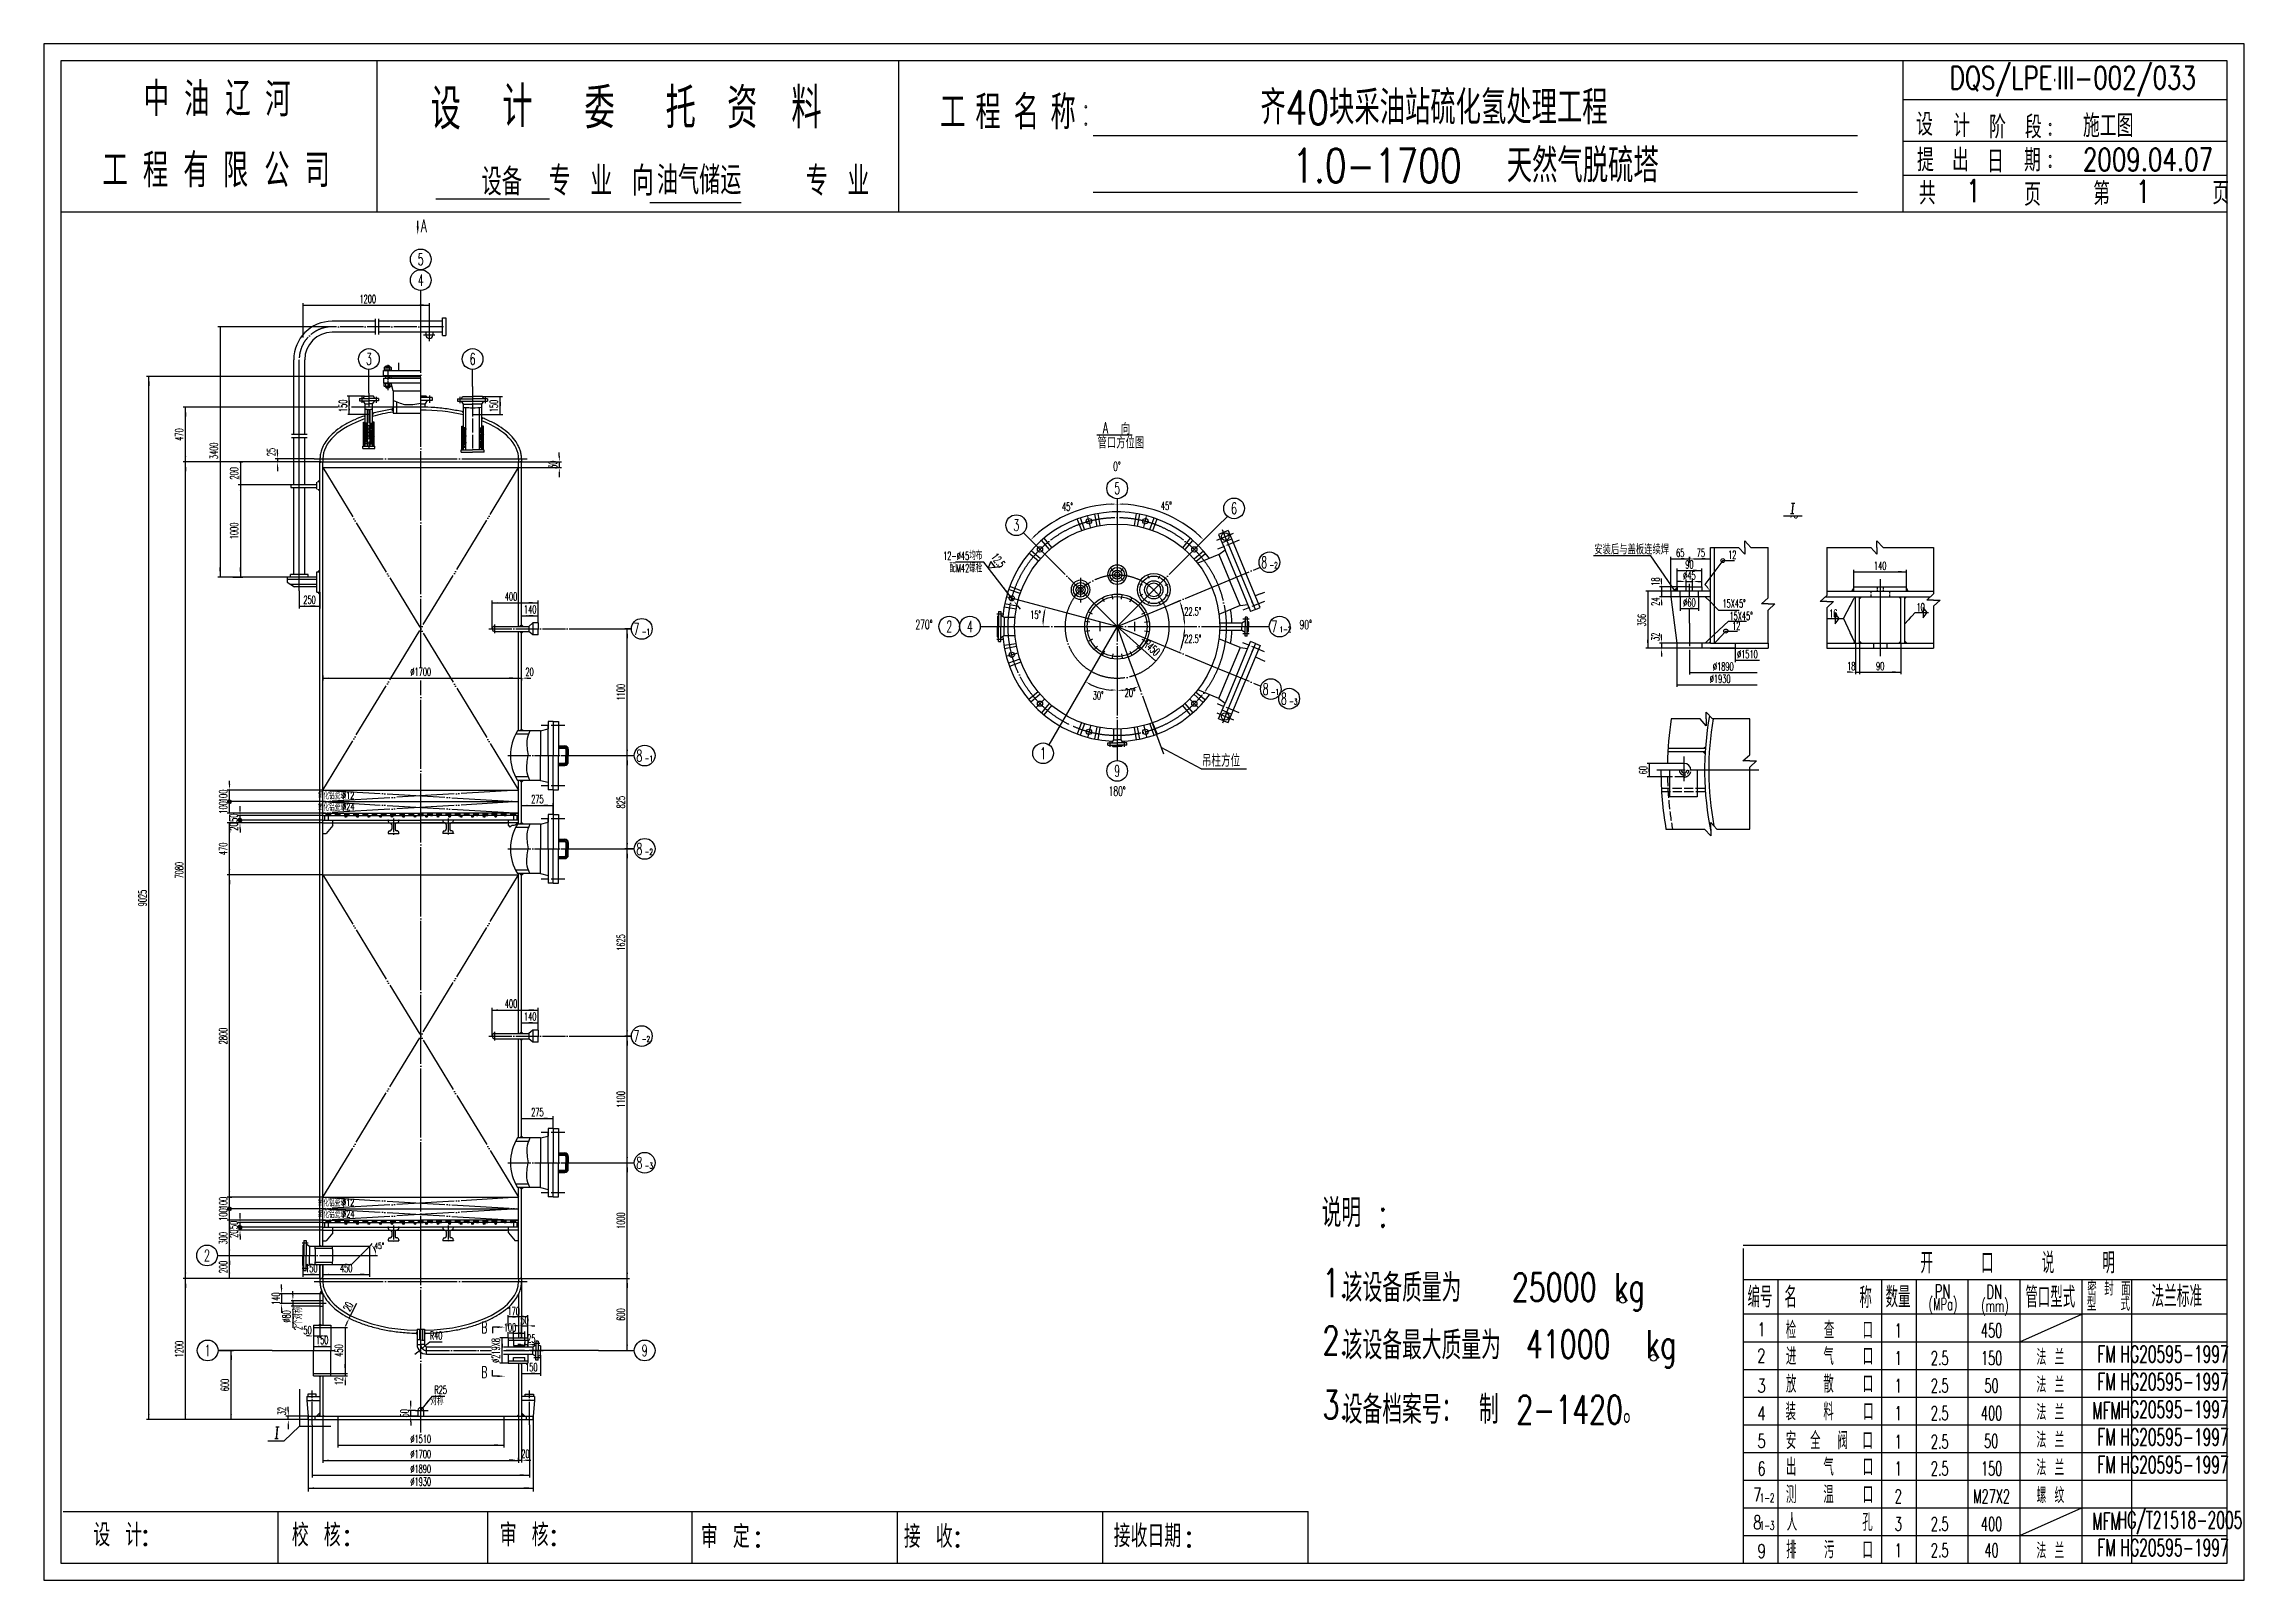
# Model space of a CAD drawing. Extents: x 19287 to 38387, y -38792 to -25456.
import ezdxf
from ezdxf.enums import TextEntityAlignment as Align

# ---------------------------------------------------------------- set-up
doc = ezdxf.new("R2010")
doc.units = 0
doc.header["$LTSCALE"] = 20
doc.header["$MEASUREMENT"] = 0
for name, pattern in [('BORDER', [32.01, 15, -0.01, 15, -1, 0, -1]), ('DASHDOT', [11.6, 10, -0.8, 0, -0.8]), ('DASHED', [5, 4, -1]), ('DIVIDE', [28, 25, -1, 0, -1, 0, -1])]:
    doc.linetypes.add(name, pattern=pattern)
doc.layers.get('0').update_dxf_attribs({"color": 3, "linetype": 'CONTINUOUS'})
for name, color, linetype in [('AX', 1, 'DASHDOT'), ('AX1', 1, 'BORDER'), ('CHE', 1, 'CONTINUOUS'), ('DIM', 1, 'CONTINUOUS'), ('DIV', 6, 'DIVIDE'), ('EQ', 7, 'CONTINUOUS'), ('TEXT', 1, 'CONTINUOUS'), ('XI', 1, 'CONTINUOUS'), ('XX', 5, 'DASHED')]:
    doc.layers.add(name, color=color, linetype=linetype)
doc.styles.add('HZ', font='txt', dxfattribs={"width": 0.6, "bigfont": 'hztxt'})

msp = doc.modelspace()

# ---------------------------------------------------------------- texts
at = {"style": 'HZ', "width": 0.75}
for s, height, p in [('中', 293, (20153, -26082)), ('油', 293, (20504, -26082)), ('辽', 293, (20862, -26078)), ('河', 293, (21208, -26085)), ('设', 352, (22643, -26197)), ('计', 352, (23265, -26177)), ('委', 352, (23979, -26189)), ('托', 352, (24683, -26189)), ('资', 352, (25217, -26189)), ('料', 352, (25775, -26189)), ('工', 293, (27067, -26196)), ('程', 293, (27373, -26196)), ('名', 293, (27705, -26196)), ('称', 293, (28025, -26196)), ('设', 195, (35540, -26252)), ('计', 195, (35861, -26264)), ('阶', 195, (36173, -26275)), ('段', 195, (36485, -26275)), ('提', 195, (35548, -26562)), ('出', 195, (35852, -26562)), ('期', 195, (36477, -26562)), ('工', 293, (19795, -26700)), ('程', 293, (20146, -26700)), ('有', 293, (20497, -26700)), ('限', 293, (20841, -26700)), ('公', 293, (21199, -26700)), ('司', 293, (21550, -26700)), ('专 业 向       专 业', 254, (23669, -26773)), ('日', 195, (36156, -26574)), ('共', 195, (35565, -26849)), ('页', 195, (36478, -26861)), ('  第', 195.4, (36816, -26853)), ('   页', 195.4, (37686, -26849))]:
    msp.add_text(s, height=height, dxfattribs=at).set_placement(p)
at = {"layer": 'AX1', "style": 'HZ', "width": 0.6}
for s, height, p in [('1', 120, (35385, -36685)), ('1', 120, (35385, -36925)), ('法 兰', 135, (36706, -36925)), ('1', 120, (35385, -37164)), ('法 兰', 135, (36706, -37164)), ('1', 120, (35385, -37403)), ('法 兰', 135, (36706, -37403)), ('1', 120, (35385, -37651)), ('法 兰', 135, (36706, -37643)), ('1', 120, (35385, -37884)), ('法 兰', 135, (36706, -37884)), ('2', 120, (35385, -38125)), ('螺 纹', 135, (36706, -38124)), ('人', 150, (34462, -38365)), ('孔', 150, (35118, -38365)), ('3', 120, (35385, -38365)), ('排', 150, (34456, -38605)), ('污', 150, (34785, -38605)), ('口', 150, (35119, -38605)), ('1', 120, (35385, -38594)), ('法 兰', 135, (36706, -38605))]:
    msp.add_text(s, height=height, dxfattribs=at).set_placement(p, align=Align.CENTER)
at = {"layer": 'CHE', "style": 'HZ', "width": 0.6}
for s, p in [('PN', (35769, -36348)), ('DN', (36217, -36352))]:
    msp.add_text(s, height=122.9, dxfattribs=at).set_placement(p, align=Align.CENTER)
at = {"layer": 'DIM', "style": 'HZ', "width": 0.6}
for s, height, rotation, p in [('A', 110, 0.1476, (22611, -27090)), ('B', 99, 0.1476, (23137, -36648)), ('B', 99, 359.8524, (23137, -37037))]:
    msp.add_text(s, height=height, rotation=rotation, dxfattribs=at).set_placement(p, align=Align.RIGHT)
for s, height, p in [('5', 100, (22558, -27376)), ('4', 100, (22558, -27556)), ('1200', 70, (22098, -27705)), ('3', 100, (22108, -28241)), ('6', 100, (23008, -28241)), ('0%%d', 80, (28602, -29163)), ('5', 100, (28604, -29364)), ('3', 100, (27728, -29684)), ('45%%D', 70, (28172, -29508)), ('45%%D', 70, (29031, -29501)), ('6', 100, (29619, -29538)), ('65', 70, (33492, -29909)), ('90', 70, (33572, -30010)), ('75', 70, (33672, -29909)), ('140', 70, (35228, -30021)), ('%%C45', 70, (33572, -30106)), ('250', 70, (21593, -30316)), ('400', 70, (23342, -30288)), ('140', 70, (23508, -30400)), ('22.5%%D', 70, (29260, -30418)), ('%%C60', 70, (33572, -30340)), ('270%%d', 80, (26927, -30536)), ('2', 100, (27146, -30564)), ('4', 100, (27326, -30564)), ('15%%D', 70, (27896, -30446)), ('90%%d', 80, (30241, -30537)), ('22.5%%D', 70, (29260, -30656)), ('%%C1510', 70, (34075, -30789)), ('%%c1700', 70, (22558, -30942)), ('20', 70, (23503, -30942)), ('%%C1930', 70, (33839, -31003)), ('%%C1890', 70, (33866, -30896)), ('18', 70, (34977, -30892)), ('90', 70, (35228, -30892)), ('30%%D', 70, (28439, -31147)), ('20%%D', 70, (28716, -31123)), ('1', 100, (27961, -31664)), ('9', 100, (28604, -31817)), ('275', 70, (23571, -32047)), ('180%%d', 80, (28604, -31983)), ('400', 70, (23342, -33823)), ('140', 70, (23508, -33935)), ('275', 70, (23571, -34765)), ('45%%D', 52.5, (22197, -35917)), ('2', 100, (20703, -36024)), ('150', 70, (21608, -36119)), ('450', 70, (21911, -36119)), ('170', 70, (23365, -36493)), ('(MPa)', 105, (35774, -36449)), ('(mm)', 105, (36225, -36463)), ('50', 70, (21575, -36658)), ('100', 70, (23333, -36635)), ('50', 70, (23460, -36570)), ('25', 70, (23518, -36731)), ('检', 150, (34454, -36697)), ('查', 150, (34785, -36697)), ('口', 150, (35120, -36697)), ('1', 100, (20708, -36849)), ('150', 70, (21703, -36743)), ('9', 100, (24502, -36849)), ('进', 150, (34455, -36925)), ('气', 150, (34780, -36925)), ('口', 150, (35122, -36925)), ('150', 70, (23518, -36979)), ('放', 150, (34455, -37165)), ('散', 150, (34780, -37165)), ('口', 150, (35122, -37165)), ('装', 150, (34452, -37405)), ('料', 150, (34780, -37405)), ('口', 150, (35125, -37405)), ('%%c1510', 70, (22558, -37602)), ('%%c1700', 70, (22558, -37733)), ('%%c1890', 70, (22558, -37862)), ('20', 70, (23467, -37732)), ('出', 150, (34455, -37885)), ('气', 150, (34780, -37885)), ('口', 150, (35122, -37885)), ('%%c1930', 70, (22558, -37973)), ('测', 150, (34455, -38125)), ('温', 150, (34780, -38125)), ('口', 150, (35122, -38125))]:
    msp.add_text(s, height=height, dxfattribs=at).set_placement(p, align=Align.CENTER)
for s, rotation, p in [('150', 90, (21918, -28598)), ('150', 90, (23227, -28599)), ('470', 90, (20496, -28847)), ('3400', 90, (20797, -28988)), ('25', 90, (21295, -28999)), ('200', 90, (20973, -29184)), ('30', 90, (23741, -29109)), ('1000', 90, (20973, -29684)), ('12.5', 307.6484, (27544, -29961)), ('18', 90, (33312, -30123)), ('24', 90, (33312, -30298)), ('356', 90, (33193, -30458)), ('R450', 318.04, (28881, -30725)), ('32', 90, (33312, -30603)), ('1100', 90, (24331, -31084)), ('60', 90, (33205, -31761)), ('100', 90, (20878, -31984)), ('100', 90, (20878, -32084)), ('825', 90, (24331, -32039)), ('50', 90, (20969, -32174)), ('20', 90, (20969, -32250)), ('470', 90, (20878, -32444)), ('7080', 90, (20496, -32629)), ('9025', 90, (20178, -32871)), ('1625', 90, (24331, -33257)), ('2800', 90, (20878, -34069)), ('1100', 90, (24331, -34619)), ('100', 90, (20878, -35519)), ('100', 90, (20878, -35619)), ('50', 90, (20969, -35709)), ('1000', 90, (24331, -35672)), ('300', 90, (20878, -35824)), ('20', 90, (20969, -35785)), ('200', 90, (20878, -36074)), ('140', 90, (21335, -36349)), ('%%C80', 90, (21428, -36503)), ('2个对称', 90, (21528, -36520)), ('20', 62.8103, (21959, -36433)), ('600', 90, (24331, -36487)), ('1200', 90, (20496, -36787)), ('450', 90, (21883, -36799)), ('%%c219X8', 90, (23244, -36799)), ('600', 90, (20893, -37099)), ('12', 90, (21883, -37065)), ('32', 90, (21388, -37325)), ('50', 90, (22451, -37344))]:
    msp.add_text(s, height=70, rotation=rotation, dxfattribs=at).set_placement(p, align=Align.CENTER)
at = {"layer": 'DIM', "style": 'HZ'}
for s, height, width, p in [('A ', 100, 0.6, (28480, -28839)), ('向', 100, 0.6, (28636, -28847)), ('管口方位图', 100, 0.6, (28434, -28968)), ('～', 89.1, 0.6, (34446, -29612)), ('-2', 50, 0.6, (29926, -30006)), ('-1', 50, 0.6, (24477, -30585)), ('1-2', 50, 0.6, (30014, -30564)), ('-1', 50, 0.6, (29938, -31107)), ('-3', 50, 0.6, (30097, -31190)), ('-1', 50, 0.6, (24502, -31685)), ('-2', 50, 0.6, (24502, -32495)), ('-2', 50, 0.6, (24477, -34120)), ('-3', 50, 0.6, (24502, -35220)), ('R40', 70, 0.6, (22637, -36705)), ('R25', 70, 0.6, (22676, -37175)), ('设 计', 195.4, 0.75, (19716, -38499)), ('校 核', 195.4, 0.75, (21439, -38501)), ('审 核', 195.4, 0.75, (23244, -38499)), ('审 定', 195.4, 0.75, (24991, -38513)), ('接 收', 195.4, 0.75, (26752, -38512)), ('接收日期 ', 195.4, 0.75, (28574, -38507))]:
    msp.add_text(s, height=height, dxfattribs=dict(at, width=width)).set_placement(p)
at = {"layer": 'DIM', "style": 'HZ', "width": 0.6}
for s, height, p in [('12-%%C45均布', 70, (27433, -29935)), ('配M42螺栓', 70, (27433, -30042)), ('8', 100, (29906, -30006)), ('7', 100, (24457, -30585)), ('7', 100, (29994, -30564)), ('8', 100, (29918, -31107)), ('8', 100, (30077, -31190)), ('8', 100, (24482, -31685)), ('吊柱方位', 106.7, (29672, -31731)), ('氧化铝瓷球', 60, (21908, -32014)), ('氧化铝瓷球', 60, (21908, -32114)), ('%%C12', 60, (21982, -32009)), ('%%C24', 60, (21983, -32109)), ('8', 100, (24482, -32495)), ('7', 100, (24457, -34120)), ('8', 100, (24482, -35220)), ('氧化铝瓷球', 60, (21908, -35549)), ('%%C12', 60, (21982, -35544)), ('氧化铝瓷球', 60, (21908, -35649)), ('%%C24', 60, (21983, -35644)), ('对称', 70, (22756, -37273))]:
    msp.add_text(s, height=height, dxfattribs=at).set_placement(p, align=Align.RIGHT)
at = {"layer": 'TEXT', "style": 'HZ', "width": 0.75}
for s, height, p in [('DQS/LPE·III-002/033', 195.39, (35832, -25847)), ('齐40块采油站硫化氢处理工程', 293.08, (29847, -26154)), ('施工图', 195.4, (36988, -26264)), ('1.0-1700  天然气脱硫塔', 293.08, (30125, -26658)), ('  设备', 234.5, (22772, -26770)), ('油气储运', 244.2, (24609, -26761)), ('2009.04.07', 195.4, (36988, -26557)), ('1', 195, (35976, -26828)), ('1', 195, (37448, -26834))]:
    msp.add_text(s, height=height, dxfattribs=at).set_placement(p)
at = {"layer": 'TEXT', "style": 'HZ', "width": 0.6}
for s, height, p in [('密 封 面', 120, (37214, -36322)), ('法兰标准', 184.4, (37803, -36422)), ('型   式', 120, (37209, -36454)), ('450', 120, (36195, -36685)), ('2.5', 120, (35745, -36925)), ('150', 120, (36195, -36925)), ('2.5', 120, (35745, -37164)), ('50', 120, (36195, -37164)), ('2.5', 120, (35745, -37403)), ('400', 120, (36195, -37403)), ('安', 150, (34454, -37656)), ('全', 150, (34665, -37656)), ('阀', 150, (34903, -37656)), ('口', 150, (35119, -37656)), ('2.5', 120, (35745, -37651)), ('50', 120, (36192, -37645)), ('2.5', 120, (35745, -37884)), ('150', 120, (36195, -37884)), ('M27X2', 120, (36195, -38125)), ('1-2', 75, (34246, -38116)), ('1-3', 75, (34246, -38356)), ('2.5', 120, (35745, -38365)), ('400', 120, (36195, -38365)), ('2.5', 120, (35745, -38594)), ('40', 120, (36195, -38594))]:
    msp.add_text(s, height=height, dxfattribs=at).set_placement(p, align=Align.CENTER)
at = {"layer": 'TEXT', "linetype": 'DIVIDE', "style": 'HZ', "width": 0.7}
for s, p in [('1', (34198, -36676)), ('2', (34196, -36904)), ('3', (34198, -37165)), ('4', (34198, -37405)), ('5', (34198, -37645)), ('6', (34198, -37885)), ('7', (34162, -38111)), ('8', (34162, -38351)), ('9', (34200, -38601))]:
    msp.add_text(s, height=120, dxfattribs=at).set_placement(p, align=Align.CENTER)
at = {"layer": 'XI', "style": 'HZ'}
for s, height, width, p in [('安装后与盖板连续焊', 89.1, 0.6, (32746, -29888)), ('12', 70, 0.6, (33908, -29926)), ('15X45%%d', 70, 0.6, (33859, -30349)), ('16', 70, 0.6, (34785, -30436)), ('10', 70, 0.6, (35544, -30382)), ('15X45%%d', 70, 0.6, (33920, -30457)), ('12', 70, 0.6, (33943, -30543)), ('说明 :', 245, 0.7, (30379, -35727)), ('1.', 245, 0.7, (30387, -36336)), ('开    口    说    明     ', 180, 0.6, (35578, -36129)), ('该设备质量为', 245, 0.7, (30563, -36378)), ('25000 kg', 245, 0.7, (32031, -36372)), ('名', 180, 0.6, (34397, -36427)), ('称', 180, 0.6, (35048, -36431)), ('2.', 245, 0.7, (30387, -36834)), ('该设备最大质量为', 245, 0.7, (30563, -36877)), ('41000  kg', 245, 0.7, (32152, -36867)), ('3.', 245, 0.7, (30387, -37392)), ('设备档案号： 制 2-1420。', 244.99, 0.7, (30563, -37435))]:
    msp.add_text(s, height=height, dxfattribs=dict(at, width=width)).set_placement(p)
at = {"layer": 'XI', "style": 'HZ', "width": 0.6}
for s, height, p in [('编号', 180, (34185, -36426)), ('数量', 180, (35383, -36426)), ('管口型式', 180, (36705, -36426)), ('FM', 146.7, (37194, -36904)), ('HG20595-1997', 146.68, (37784, -36904)), ('FM', 146.7, (37194, -37144)), ('HG20595-1997', 146.68, (37784, -37144)), ('HG20595-1997', 146.68, (37784, -37384)), ('MFM', 146.7, (37194, -37395)), ('FM', 146.7, (37194, -37624)), ('HG20595-1997', 146.68, (37784, -37624)), ('FM', 146.7, (37194, -37864)), ('HG20595-1997', 146.68, (37784, -37864)), ('HG/T21518-2005', 146.68, (37831, -38344)), ('MFM', 146.7, (37194, -38355)), ('FM', 146.7, (37194, -38584)), ('HG20595-1997', 146.68, (37784, -38584))]:
    msp.add_text(s, height=height, dxfattribs=at).set_placement(p, align=Align.CENTER)

# ---------------------------------------------------------------- blocks, each defined once
blk = doc.blocks.new('HH')
at = {"layer": 'DIM'}
blk.add_lwpolyline([(-2.51, 0), (-4.1, 0)], dxfattribs=at)
blk.add_lwpolyline([(0, 0, 0, 0.6, 0), (-2.5, 0, 0.6, 0.6, 0)], format="xyseb", dxfattribs=at)
blk = doc.blocks.new('HH1')
at = {"layer": 'DIM'}
blk.add_lwpolyline([(0, 0, 0, 0.6, 0), (-2.5, 0, 0.6, 0.6, 0)], format="xyseb", dxfattribs=at)

# ---------------------------------------------------------------- hatches: boundary and pattern name
at = {"layer": 'DIM'}
h = msp.add_hatch(dxfattribs=at)
h.set_pattern_fill('ANSI37', color=256, scale=80, style=0)
h.set_pattern_definition([(45, (-9813.127, 67744.133), (-7.0710678, 7.0710678), []), (135, (-9813.127, 67744.133), (-7.0710678, -7.0710678), [])])
h.paths.add_polyline_path([(22076, -28738), (22061, -28738), (22061, -28948), (22076, -28948)])
h = msp.add_hatch(dxfattribs=at)
h.set_pattern_fill('ANSI37', color=256, scale=80, style=0)
h.set_pattern_definition([(135, (54029.578, 67744.133), (7.0710678, 7.0710678), []), (45, (54029.578, 67744.133), (7.0710678, -7.0710678), [])])
h.paths.add_polyline_path([(22140, -28738), (22155, -28738), (22155, -28948), (22140, -28948)])
h = msp.add_hatch(dxfattribs=at)
h.set_pattern_fill('ANSI37', color=256, scale=80, style=0)
h.set_pattern_definition([(45, (19433.122, 673.438), (-7.0710678, 7.0710678), []), (135, (19433.122, 673.438), (-7.0710678, -7.0710678), [])])
h.paths.add_polyline_path([(22929, -28773), (22914, -28773), (22914, -28950), (22929, -28950)])
h.paths.add_polyline_path([(22929, -28950), (22923, -28950), (22914, -28950), (22914, -28980), (22929, -28980)])
h.paths.add_polyline_path([(23088, -28980), (23103, -28980), (23103, -28950), (23088, -28950)])
h.paths.add_polyline_path([(23103, -28839), (23088, -28852), (23088, -28950), (23093, -28950), (23103, -28950)])
h.paths.add_polyline_path([(23103, -28773), (23088, -28773), (23088, -28852), (23103, -28839)])
h = msp.add_hatch(dxfattribs=at)
h.set_pattern_fill('ANSI31', color=256, style=0)
h.set_pattern_definition([(45, (473.54986, 16603.63827), (-0.08838834765, 0.08838834765), [])])
h.paths.add_polyline_path([(20913, -32034), (20898, -32034), (20898, -32049, 0.414214)])
h.paths.add_polyline_path([(20898, -32019), (20898, -32034), (20913, -32034, 0.414214)])
h.paths.add_polyline_path([(20898, -32019, 0.414214), (20883, -32034), (20898, -32034)])
h.paths.add_polyline_path([(20898, -32034), (20883, -32034, 0.414214), (20898, -32049)])
h = msp.add_hatch(dxfattribs=at)
h.set_pattern_fill('ANSI31', color=256, style=0)
h.set_pattern_definition([(45, (564.5877, 16443.65552), (-0.08838834765, 0.08838834765), [])])
h.paths.add_polyline_path([(21004, -32194), (20989, -32194), (20989, -32209, 0.414214)])
h.paths.add_polyline_path([(20989, -32179), (20989, -32194), (21004, -32194, 0.414214)])
h.paths.add_polyline_path([(20989, -32179, 0.414214), (20974, -32194), (20989, -32194)])
h.paths.add_polyline_path([(20989, -32194), (20974, -32194, 0.414214), (20989, -32209)])
h = msp.add_hatch(dxfattribs=at)
h.set_pattern_fill('ANSI31', color=256, style=0)
h.set_pattern_definition([(45, (38521.90971, -503.68554), (-0.08838834765, 0.08838834765), [])])
h.paths.add_polyline_path([(21778, -32134), (21738, -32134), (21738, -32154), (21778, -32154)])
h = msp.add_hatch(dxfattribs=at)
h.set_pattern_fill('ANSI31', color=256, style=0)
h.set_pattern_definition([(45, (38601.90971, -503.68554), (-0.08838834765, 0.08838834765), [])])
h.paths.add_polyline_path([(21858, -32134), (21818, -32134), (21818, -32154), (21858, -32154)])
h = msp.add_hatch(dxfattribs=at)
h.set_pattern_fill('ANSI31', color=256, style=0)
h.set_pattern_definition([(45, (38681.90971, -503.68554), (-0.08838834765, 0.08838834765), [])])
h.paths.add_polyline_path([(21938, -32134), (21898, -32134), (21898, -32154), (21938, -32154)])
h = msp.add_hatch(dxfattribs=at)
h.set_pattern_fill('ANSI31', color=256, style=0)
h.set_pattern_definition([(45, (38761.90971, -503.68554), (-0.08838834765, 0.08838834765), [])])
h.paths.add_polyline_path([(22018, -32134), (21978, -32134), (21978, -32154), (22018, -32154)])
h = msp.add_hatch(dxfattribs=at)
h.set_pattern_fill('ANSI31', color=256, style=0)
h.set_pattern_definition([(45, (38841.90971, -503.68554), (-0.08838834765, 0.08838834765), [])])
h.paths.add_polyline_path([(22098, -32134), (22058, -32134), (22058, -32154), (22098, -32154)])
h = msp.add_hatch(dxfattribs=at)
h.set_pattern_fill('ANSI31', color=256, style=0)
h.set_pattern_definition([(45, (38921.90971, -503.68554), (-0.08838834765, 0.08838834765), [])])
h.paths.add_polyline_path([(22178, -32134), (22138, -32134), (22138, -32154), (22178, -32154)])
h = msp.add_hatch(dxfattribs=at)
h.set_pattern_fill('ANSI31', color=256, style=0)
h.set_pattern_definition([(45, (39001.90971, -503.68554), (-0.08838834765, 0.08838834765), [])])
h.paths.add_polyline_path([(22258, -32134), (22218, -32134), (22218, -32154), (22258, -32154)])
h = msp.add_hatch(dxfattribs=at)
h.set_pattern_fill('ANSI31', color=256, style=0)
h.set_pattern_definition([(45, (39081.90971, -503.68554), (-0.08838834765, 0.08838834765), [])])
h.paths.add_polyline_path([(22338, -32134), (22298, -32134), (22298, -32154), (22338, -32154)])
h = msp.add_hatch(dxfattribs=at)
h.set_pattern_fill('ANSI31', color=256, style=0)
h.set_pattern_definition([(45, (39161.90971, -503.68554), (-0.08838834765, 0.08838834765), [])])
h.paths.add_polyline_path([(22418, -32134), (22378, -32134), (22378, -32154), (22418, -32154)])
h = msp.add_hatch(dxfattribs=at)
h.set_pattern_fill('ANSI31', color=256, style=0)
h.set_pattern_definition([(45, (39241.90971, -503.68554), (-0.08838834765, 0.08838834765), [])])
h.paths.add_polyline_path([(22498, -32134), (22458, -32134), (22458, -32154), (22498, -32154)])
h = msp.add_hatch(dxfattribs=at)
h.set_pattern_fill('ANSI31', color=256, style=0)
h.set_pattern_definition([(45, (39321.85679, -503.68554), (-0.08838834765, 0.08838834765), [])])
h.paths.add_polyline_path([(22578, -32134), (22538, -32134), (22538, -32154), (22578, -32154)])
h = msp.add_hatch(dxfattribs=at)
h.set_pattern_fill('ANSI31', color=256, style=0)
h.set_pattern_definition([(45, (39402.843, -503.68554), (-0.08838834765, 0.08838834765), [])])
h.paths.add_polyline_path([(22659, -32134), (22619, -32134), (22619, -32154), (22659, -32154)])
h = msp.add_hatch(dxfattribs=at)
h.set_pattern_fill('ANSI31', color=256, style=0)
h.set_pattern_definition([(45, (39482.843, -503.68554), (-0.08838834765, 0.08838834765), [])])
h.paths.add_polyline_path([(22739, -32134), (22699, -32134), (22699, -32154), (22739, -32154)])
h = msp.add_hatch(dxfattribs=at)
h.set_pattern_fill('ANSI31', color=256, style=0)
h.set_pattern_definition([(45, (39562.843, -503.68554), (-0.08838834765, 0.08838834765), [])])
h.paths.add_polyline_path([(22819, -32134), (22779, -32134), (22779, -32154), (22819, -32154)])
h = msp.add_hatch(dxfattribs=at)
h.set_pattern_fill('ANSI31', color=256, style=0)
h.set_pattern_definition([(45, (39642.843, -503.68554), (-0.08838834765, 0.08838834765), [])])
h.paths.add_polyline_path([(22899, -32134), (22859, -32134), (22859, -32154), (22899, -32154)])
h = msp.add_hatch(dxfattribs=at)
h.set_pattern_fill('ANSI31', color=256, style=0)
h.set_pattern_definition([(45, (39722.843, -503.68554), (-0.08838834765, 0.08838834765), [])])
h.paths.add_polyline_path([(22979, -32134), (22939, -32134), (22939, -32154), (22979, -32154)])
h = msp.add_hatch(dxfattribs=at)
h.set_pattern_fill('ANSI31', color=256, style=0)
h.set_pattern_definition([(45, (39802.843, -503.68554), (-0.08838834765, 0.08838834765), [])])
h.paths.add_polyline_path([(23059, -32134), (23019, -32134), (23019, -32154), (23059, -32154)])
h = msp.add_hatch(dxfattribs=at)
h.set_pattern_fill('ANSI31', color=256, style=0)
h.set_pattern_definition([(45, (39882.843, -503.68554), (-0.08838834765, 0.08838834765), [])])
h.paths.add_polyline_path([(23139, -32134), (23099, -32134), (23099, -32154), (23139, -32154)])
h = msp.add_hatch(dxfattribs=at)
h.set_pattern_fill('ANSI31', color=256, style=0)
h.set_pattern_definition([(45, (39962.843, -503.68554), (-0.08838834765, 0.08838834765), [])])
h.paths.add_polyline_path([(23219, -32134), (23179, -32134), (23179, -32154), (23219, -32154)])
h = msp.add_hatch(dxfattribs=at)
h.set_pattern_fill('ANSI31', color=256, style=0)
h.set_pattern_definition([(45, (40042.843, -503.68554), (-0.08838834765, 0.08838834765), [])])
h.paths.add_polyline_path([(23299, -32134), (23259, -32134), (23259, -32154), (23299, -32154)])
h = msp.add_hatch(dxfattribs=at)
h.set_pattern_fill('ANSI31', color=256, style=0)
h.set_pattern_definition([(135, (6594.62393, -503.68554), (0.08838834765, 0.08838834765), [])])
h.paths.add_polyline_path([(23339, -32134), (23379, -32134), (23379, -32154), (23339, -32154)])
h = msp.add_hatch(dxfattribs=at)
h.set_pattern_fill('ANSI31', color=256, style=0)
h.set_pattern_definition([(45, (473.82503, 13068.65552), (-0.08838834765, 0.08838834765), [])])
h.paths.add_polyline_path([(20913, -35569), (20898, -35569), (20898, -35584, 0.414214)])
h.paths.add_polyline_path([(20898, -35554), (20898, -35569), (20913, -35569, 0.414214)])
h.paths.add_polyline_path([(20898, -35554, 0.414214), (20883, -35569), (20898, -35569)])
h.paths.add_polyline_path([(20898, -35569), (20883, -35569, 0.414214), (20898, -35584)])
h = msp.add_hatch(dxfattribs=at)
h.set_pattern_fill('ANSI31', color=256, style=0)
h.set_pattern_definition([(45, (564.4921, 12908.65552), (-0.08838834765, 0.08838834765), [])])
h.paths.add_polyline_path([(21004, -35729), (20989, -35729), (20989, -35744, 0.414214)])
h.paths.add_polyline_path([(20989, -35714), (20989, -35729), (21004, -35729, 0.414214)])
h.paths.add_polyline_path([(20989, -35714, 0.414214), (20974, -35729), (20989, -35729)])
h.paths.add_polyline_path([(20989, -35729), (20974, -35729, 0.414214), (20989, -35744)])
h = msp.add_hatch(dxfattribs=at)
h.set_pattern_fill('ANSI31', color=256, style=0)
h.set_pattern_definition([(45, (38521.90971, -4038.68554), (-0.08838834765, 0.08838834765), [])])
h.paths.add_polyline_path([(21778, -35669), (21738, -35669), (21738, -35689), (21778, -35689)])
h = msp.add_hatch(dxfattribs=at)
h.set_pattern_fill('ANSI31', color=256, style=0)
h.set_pattern_definition([(45, (38601.90971, -4038.68554), (-0.08838834765, 0.08838834765), [])])
h.paths.add_polyline_path([(21858, -35669), (21818, -35669), (21818, -35689), (21858, -35689)])
h = msp.add_hatch(dxfattribs=at)
h.set_pattern_fill('ANSI31', color=256, style=0)
h.set_pattern_definition([(45, (38681.90971, -4038.68554), (-0.08838834765, 0.08838834765), [])])
h.paths.add_polyline_path([(21938, -35669), (21898, -35669), (21898, -35689), (21938, -35689)])
h = msp.add_hatch(dxfattribs=at)
h.set_pattern_fill('ANSI31', color=256, style=0)
h.set_pattern_definition([(45, (38761.90971, -4038.68554), (-0.08838834765, 0.08838834765), [])])
h.paths.add_polyline_path([(22018, -35669), (21978, -35669), (21978, -35689), (22018, -35689)])
h = msp.add_hatch(dxfattribs=at)
h.set_pattern_fill('ANSI31', color=256, style=0)
h.set_pattern_definition([(45, (38841.90971, -4038.68554), (-0.08838834765, 0.08838834765), [])])
h.paths.add_polyline_path([(22098, -35669), (22058, -35669), (22058, -35689), (22098, -35689)])
h = msp.add_hatch(dxfattribs=at)
h.set_pattern_fill('ANSI31', color=256, style=0)
h.set_pattern_definition([(45, (38921.90971, -4038.68554), (-0.08838834765, 0.08838834765), [])])
h.paths.add_polyline_path([(22178, -35669), (22138, -35669), (22138, -35689), (22178, -35689)])
h = msp.add_hatch(dxfattribs=at)
h.set_pattern_fill('ANSI31', color=256, style=0)
h.set_pattern_definition([(45, (39001.90971, -4038.68554), (-0.08838834765, 0.08838834765), [])])
h.paths.add_polyline_path([(22258, -35669), (22218, -35669), (22218, -35689), (22258, -35689)])
h = msp.add_hatch(dxfattribs=at)
h.set_pattern_fill('ANSI31', color=256, style=0)
h.set_pattern_definition([(45, (39081.90971, -4038.68554), (-0.08838834765, 0.08838834765), [])])
h.paths.add_polyline_path([(22338, -35669), (22298, -35669), (22298, -35689), (22338, -35689)])
h = msp.add_hatch(dxfattribs=at)
h.set_pattern_fill('ANSI31', color=256, style=0)
h.set_pattern_definition([(45, (39161.90971, -4038.68554), (-0.08838834765, 0.08838834765), [])])
h.paths.add_polyline_path([(22418, -35669), (22378, -35669), (22378, -35689), (22418, -35689)])
h = msp.add_hatch(dxfattribs=at)
h.set_pattern_fill('ANSI31', color=256, style=0)
h.set_pattern_definition([(45, (39241.90971, -4038.68554), (-0.08838834765, 0.08838834765), [])])
h.paths.add_polyline_path([(22498, -35669), (22458, -35669), (22458, -35689), (22498, -35689)])
h = msp.add_hatch(dxfattribs=at)
h.set_pattern_fill('ANSI31', color=256, style=0)
h.set_pattern_definition([(45, (39321.85679, -4038.68554), (-0.08838834765, 0.08838834765), [])])
h.paths.add_polyline_path([(22578, -35669), (22538, -35669), (22538, -35689), (22578, -35689)])
h = msp.add_hatch(dxfattribs=at)
h.set_pattern_fill('ANSI31', color=256, style=0)
h.set_pattern_definition([(45, (39402.843, -4038.68554), (-0.08838834765, 0.08838834765), [])])
h.paths.add_polyline_path([(22659, -35669), (22619, -35669), (22619, -35689), (22659, -35689)])
h = msp.add_hatch(dxfattribs=at)
h.set_pattern_fill('ANSI31', color=256, style=0)
h.set_pattern_definition([(45, (39482.843, -4038.68554), (-0.08838834765, 0.08838834765), [])])
h.paths.add_polyline_path([(22739, -35669), (22699, -35669), (22699, -35689), (22739, -35689)])
h = msp.add_hatch(dxfattribs=at)
h.set_pattern_fill('ANSI31', color=256, style=0)
h.set_pattern_definition([(45, (39562.843, -4038.68554), (-0.08838834765, 0.08838834765), [])])
h.paths.add_polyline_path([(22819, -35669), (22779, -35669), (22779, -35689), (22819, -35689)])
h = msp.add_hatch(dxfattribs=at)
h.set_pattern_fill('ANSI31', color=256, style=0)
h.set_pattern_definition([(45, (39642.843, -4038.68554), (-0.08838834765, 0.08838834765), [])])
h.paths.add_polyline_path([(22899, -35669), (22859, -35669), (22859, -35689), (22899, -35689)])
h = msp.add_hatch(dxfattribs=at)
h.set_pattern_fill('ANSI31', color=256, style=0)
h.set_pattern_definition([(45, (39722.843, -4038.68554), (-0.08838834765, 0.08838834765), [])])
h.paths.add_polyline_path([(22979, -35669), (22939, -35669), (22939, -35689), (22979, -35689)])
h = msp.add_hatch(dxfattribs=at)
h.set_pattern_fill('ANSI31', color=256, style=0)
h.set_pattern_definition([(45, (39802.843, -4038.68554), (-0.08838834765, 0.08838834765), [])])
h.paths.add_polyline_path([(23059, -35669), (23019, -35669), (23019, -35689), (23059, -35689)])
h = msp.add_hatch(dxfattribs=at)
h.set_pattern_fill('ANSI31', color=256, style=0)
h.set_pattern_definition([(45, (39882.843, -4038.68554), (-0.08838834765, 0.08838834765), [])])
h.paths.add_polyline_path([(23139, -35669), (23099, -35669), (23099, -35689), (23139, -35689)])
h = msp.add_hatch(dxfattribs=at)
h.set_pattern_fill('ANSI31', color=256, style=0)
h.set_pattern_definition([(45, (39962.843, -4038.68554), (-0.08838834765, 0.08838834765), [])])
h.paths.add_polyline_path([(23219, -35669), (23179, -35669), (23179, -35689), (23219, -35689)])
h = msp.add_hatch(dxfattribs=at)
h.set_pattern_fill('ANSI31', color=256, style=0)
h.set_pattern_definition([(45, (40042.843, -4038.68554), (-0.08838834765, 0.08838834765), [])])
h.paths.add_polyline_path([(23299, -35669), (23259, -35669), (23259, -35689), (23299, -35689)])
h = msp.add_hatch(dxfattribs=at)
h.set_pattern_fill('ANSI31', color=256, style=0)
h.set_pattern_definition([(135, (6594.62393, -4038.68554), (0.08838834765, 0.08838834765), [])])
h.paths.add_polyline_path([(23339, -35669), (23379, -35669), (23379, -35689), (23339, -35689)])

# ---------------------------------------------------------------- linework, layer by layer
at = {"color": 1}
for p, q in [((22181, -26914), (22181, -25603)), ((26709, -26914), (26709, -25603)), ((35428, -26914), (35428, -25603)), ((19434, -26914), (38240, -26914))]:
    msp.add_line(p, q, dxfattribs=at)
for p, q in [((35426, -25939), (38240, -25939)), ((28397, -26251), (35030, -26251)), ((35426, -26301), (38240, -26301)), ((35426, -26594), (38240, -26594)), ((22688, -26799), (23676, -26799)), ((28397, -26743), (35030, -26743))]:
    msp.add_line(p, q)
for centre, start, end in [((28331, -26002), 0, 180), ((28331, -26002), 180, 0), ((28331, -26153), 0, 180), ((28331, -26153), 180, 0), ((36704, -26154), 0, 180), ((36704, -26154), 180, 0), ((36704, -26240), 0, 180), ((36704, -26240), 180, 0), ((36704, -26433), 0, 180), ((36704, -26433), 180, 0), ((36704, -26518), 0, 180), ((36704, -26518), 180, 0)]:
    msp.add_arc(centre, 8.55, start, end)
at = {"layer": 'AX'}
for p, q in [((22756, -27911), (21789, -27911)), ((22680, -27983), (22583, -27983)), ((22071, -28798), (22101, -28798)), ((22102, -28768), (22072, -28768)), ((22102, -28828), (22072, -28828)), ((22115, -28768), (22145, -28768)), ((22115, -28828), (22145, -28828)), ((22145, -28798), (22116, -28798)), ((22923, -28830), (22953, -28830)), ((22954, -28800), (22924, -28800)), ((23062, -28800), (23092, -28800)), ((23093, -28830), (23063, -28830)), ((22071, -28858), (22101, -28858)), ((22071, -28918), (22101, -28918)), ((22102, -28888), (22072, -28888)), ((22115, -28888), (22145, -28888)), ((22145, -28858), (22116, -28858)), ((22145, -28918), (22116, -28918)), ((22923, -28890), (22953, -28890)), ((22923, -28950), (22953, -28950)), ((22954, -28860), (22924, -28860)), ((22954, -28920), (22924, -28920)), ((23062, -28860), (23092, -28860)), ((23062, -28920), (23092, -28920)), ((23093, -28890), (23063, -28890)), ((23093, -28950), (23063, -28950)), ((28252, -30161), (28234, -30143)), ((28320, -30161), (28338, -30143)), ((28570, -30029), (28552, -30011)), ((28570, -30097), (28552, -30115)), ((28638, -30029), (28656, -30011)), ((28638, -30097), (28656, -30115)), ((33572, -30263), (33572, -30170)), ((28252, -30229), (28234, -30247)), ((28320, -30229), (28338, -30247)), ((28434, -30344), (28408, -30317)), ((28495, -30300), (28478, -30266)), ((28566, -30277), (28561, -30239)), ((28642, -30277), (28647, -30239)), ((28713, -30300), (28730, -30266)), ((33572, -30483), (33572, -30358)), ((23150, -30534), (23870, -30534)), ((23201, -30572), (23201, -30497)), ((28367, -30476), (28330, -30470)), ((28367, -30551), (28330, -30557)), ((28390, -30405), (28357, -30388)), ((28818, -30405), (28851, -30388)), ((28841, -30476), (28878, -30470)), ((28841, -30551), (28878, -30557)), ((33572, -30483), (33572, -30731)), ((28390, -30623), (28357, -30640)), ((28434, -30683), (28408, -30710)), ((28495, -30728), (28478, -30761)), ((28713, -30728), (28730, -30761)), ((28774, -30683), (28800, -30710)), ((28818, -30623), (28851, -30640)), ((28566, -30751), (28561, -30788)), ((28642, -30751), (28647, -30788)), ((23314, -31634), (23870, -31634)), ((23314, -31634), (23870, -31634)), ((23753, -31559), (23809, -31559)), ((23829, -31579), (23829, -31634)), ((23829, -31689), (23829, -31634)), ((23753, -31709), (23809, -31709)), ((23314, -32444), (23870, -32444)), ((23314, -32444), (23870, -32444)), ((23753, -32369), (23809, -32369)), ((23829, -32389), (23829, -32444)), ((23829, -32499), (23829, -32444)), ((23753, -32519), (23809, -32519)), ((23150, -34069), (23870, -34069)), ((23201, -34107), (23201, -34032)), ((23753, -35094), (23809, -35094)), ((23829, -35114), (23829, -35169)), ((23314, -35169), (23870, -35169)), ((23314, -35169), (23870, -35169)), ((23753, -35244), (23809, -35244)), ((23829, -35224), (23829, -35169)), ((21738, -36391), (21648, -36391)), ((22609, -36799), (23171, -36799)), ((23277, -36799), (23620, -36799)), ((21615, -37444), (21615, -37147)), ((23501, -37444), (23501, -37147)), ((22512, -37319), (22621, -37319))]:
    msp.add_line(p, q, dxfattribs=at)
at = {"layer": 'AX', "ltscale": 0.6}
for p, q in [((22271, -28243), (22271, -28446)), ((22271, -28257), (22271, -28462)), ((23008, -28430), (23008, -28970)), ((22046, -28518), (22046, -28572)), ((22108, -28488), (22108, -28975)), ((22171, -28518), (22171, -28572)), ((22633, -28508), (22633, -28572)), ((22898, -28520), (22898, -28574)), ((23118, -28520), (23118, -28574)), ((29663, -29764), (29474, -29843)), ((29883, -30295), (29694, -30373)), ((27559, -30404), (27612, -30404)), ((29749, -30451), (29696, -30451)), ((27559, -30624), (27612, -30624)), ((29883, -30733), (29694, -30654)), ((29749, -30576), (29696, -30576)), ((29663, -31263), (29474, -31185)), ((23809, -31372), (23604, -31372)), ((28542, -31559), (28542, -31505)), ((28667, -31559), (28667, -31505)), ((23809, -31896), (23604, -31896)), ((22321, -32180), (22321, -32321)), ((22795, -32180), (22795, -32321)), ((23809, -32182), (23604, -32182)), ((23809, -32706), (23604, -32706)), ((23809, -34907), (23604, -34907)), ((23809, -35431), (23604, -35431)), ((22321, -35715), (22321, -35856)), ((22795, -35715), (22795, -35856)), ((21528, -35864), (21582, -35864)), ((21528, -36084), (21582, -36084)), ((23593, -36737), (23540, -36737)), ((23593, -36862), (23540, -36862))]:
    msp.add_line(p, q, dxfattribs=at)
at = {"layer": 'AX', "ltscale": 0.8}
for p, q in [((28604, -29958), (28604, -30173)), ((28286, -30090), (28286, -30305))]:
    msp.add_line(p, q, dxfattribs=at)
at = {"layer": 'AX'}
for centre, radius, start, end in [((21789, -28197), 286, 90, 180), ((23809, -31579), 20, 0, 90), ((23809, -31689), 20, 270, 0), ((23809, -32389), 20, 0, 90), ((23809, -32499), 20, 270, 0), ((23809, -35114), 20, 0, 90), ((23809, -35224), 20, 270, 0), ((22609, -36748), 51, 180, 270)]:
    msp.add_arc(centre, radius, start, end, dxfattribs=at)
at = {"layer": 'AX1'}
for p, q in [((22558, -30873), (22558, -28208)), ((21633, -29059), (23483, -29059)), ((28604, -29404), (28604, -31677)), ((29476, -29641), (29561, -29557)), ((28604, -30514), (27790, -29699)), ((28604, -30514), (29476, -29641)), ((28604, -30514), (29847, -29999)), ((27416, -30514), (29924, -30514)), ((28604, -30514), (29852, -31031)), ((28604, -30514), (29006, -31618)), ((22558, -37512), (22558, -30983)), ((34176, -31761), (33290, -31761)), ((20918, -35974), (21038, -35974)), ((21038, -35974), (22184, -35974)), ((21633, -36199), (23483, -36199)), ((21268, -36799), (21816, -36799)), ((24100, -36799), (23301, -36799)), ((21370, -37585), (21230, -37585))]:
    msp.add_line(p, q, dxfattribs=at)
for radius in [947, 450]:
    msp.add_circle((28604, -30514), radius, dxfattribs=at)
at = {"layer": 'CHE'}
for p, q in [((33888, -30553), (33797, -30653)), ((35533, -30392), (35442, -30491))]:
    msp.add_line(p, q, dxfattribs=at)
at = {"layer": 'DIM'}
for p, q in [((38387, -25456), (19287, -25456)), ((19287, -25456), (19287, -38792)), ((38387, -38792), (38387, -25456)), ((24546, -26832), (25339, -26832)), ((22558, -28208), (22558, -27596)), ((21538, -28005), (21538, -27705)), ((21538, -27725), (22633, -27725)), ((22633, -27928), (22633, -27705)), ((21789, -27911), (20797, -27911)), ((20817, -27911), (20817, -30084)), ((22633, -28036), (22633, -27928)), ((21503, -29284), (21503, -28197)), ((22297, -28342), (20178, -28342)), ((20198, -37399), (20198, -28342)), ((22108, -28488), (22108, -28281)), ((23008, -28430), (23008, -28281)), ((21842, -28609), (20496, -28609)), ((20516, -29084), (20516, -28609)), ((22069, -28513), (21918, -28513)), ((21938, -28673), (21938, -28513)), ((22558, -28609), (21957, -28609)), ((23095, -28516), (23267, -28516)), ((23247, -28673), (23247, -28516)), ((22108, -28673), (21924, -28673)), ((23011, -28673), (23233, -28673)), ((23233, -28673), (23270, -28673)), ((28734, -28851), (28428, -28851)), ((21683, -29084), (20496, -29084)), ((20516, -36174), (20516, -29084)), ((21677, -29084), (20981, -29084)), ((20981, -29084), (21013, -29084)), ((20993, -29084), (20993, -29284)), ((21633, -29059), (21295, -29059)), ((21683, -29084), (21295, -29084)), ((21315, -29059), (21315, -29084)), ((21503, -30204), (21503, -29099)), ((23408, -29134), (23781, -29134)), ((23433, -29084), (23781, -29084)), ((23761, -29084), (23761, -29134)), ((21429, -29284), (20973, -29284)), ((20993, -29284), (20993, -30084)), ((28373, -29651), (28348, -29558)), ((28835, -29651), (28860, -29558)), ((34388, -29553), (34552, -29553)), ((34451, -29531), (34478, -29531)), ((34459, -29442), (34486, -29442)), ((29469, -29765), (29613, -29703)), ((29557, -29770), (29518, -29675)), ((34053, -29827), (34053, -29769)), ((34053, -29769), (34106, -29827)), ((35200, -29827), (35200, -29769)), ((35200, -29769), (35253, -29827)), ((27447, -29955), (27200, -29955)), ((27704, -30288), (27447, -29955)), ((27508, -29949), (27485, -30005)), ((27545, -29997), (27508, -29949)), ((27972, -29882), (27904, -29814)), ((29236, -29882), (29304, -29814)), ((33237, -29899), (32738, -29899)), ((33572, -29909), (33572, -29945)), ((33611, -29927), (33754, -29927)), ((33862, -29941), (33707, -30148)), ((34053, -29886), (33999, -29827)), ((34053, -29827), (34053, -29886)), ((34765, -29827), (34765, -30243)), ((34765, -29827), (35146, -29827)), ((35200, -29886), (35146, -29827)), ((35200, -29827), (35200, -29886)), ((35253, -29827), (35691, -29827)), ((35691, -29827), (35691, -30230)), ((21399, -30084), (20797, -30084)), ((21399, -30084), (20928, -30084)), ((20928, -30084), (21013, -30084)), ((27485, -30005), (27545, -29997)), ((27545, -29997), (27604, -29989)), ((28823, -30154), (28800, -30145)), ((28881, -30096), (28872, -30073)), ((28964, -30096), (28973, -30073)), ((29022, -30154), (29045, -30145)), ((34999, -30170), (34999, -30021)), ((34999, -30039), (35457, -30039)), ((35228, -30103), (35228, -30770)), ((35457, -30170), (35457, -30021)), ((21503, -30204), (21503, -30356)), ((21503, -30336), (21683, -30336)), ((21683, -30214), (21683, -30357)), ((21683, -30357), (21683, -30316)), ((23178, -30534), (23178, -30288)), ((23178, -30308), (23578, -30308)), ((23578, -30400), (23578, -30288)), ((27741, -30283), (27648, -30258)), ((28604, -30514), (27739, -30282)), ((28823, -30237), (28800, -30246)), ((28881, -30295), (28872, -30318)), ((28964, -30295), (28973, -30318)), ((29022, -30237), (29045, -30246)), ((29062, -30324), (29154, -30286)), ((34197, -30318), (34256, -30265)), ((34256, -30318), (34197, -30318)), ((34256, -30318), (34315, -30318)), ((34315, -30318), (34256, -30372)), ((34706, -30296), (34765, -30243)), ((34765, -30296), (34706, -30296)), ((34765, -30296), (34824, -30296)), ((34824, -30296), (34765, -30350)), ((34765, -30350), (34765, -30701)), ((34910, -30445), (35002, -30267)), ((35632, -30284), (35691, -30230)), ((35691, -30284), (35632, -30284)), ((35691, -30284), (35750, -30284)), ((35750, -30284), (35691, -30337)), ((35691, -30337), (35691, -30701)), ((23433, -30512), (23433, -30400)), ((23438, -30420), (23578, -30420)), ((23578, -30482), (23578, -30400)), ((23870, -30534), (24387, -30534)), ((24387, -30534), (24331, -30534)), ((24351, -31634), (24351, -30534)), ((28604, -30514), (28012, -31540)), ((28604, -30514), (28939, -30815)), ((29594, -30514), (29747, -30514)), ((34873, -30445), (34910, -30445)), ((34910, -30445), (35002, -30645)), ((27741, -30745), (27648, -30770)), ((33462, -30701), (33462, -31038)), ((33572, -30731), (33572, -30931)), ((33968, -30701), (33968, -30824)), ((35014, -30657), (35014, -30928)), ((35050, -30657), (35050, -30928)), ((35406, -30657), (35406, -30928)), ((21708, -30938), (21708, -30982)), ((33572, -30913), (34160, -30913)), ((33968, -30807), (34181, -30807)), ((35014, -30910), (35041, -30910)), ((35041, -30910), (35406, -30910)), ((21708, -30962), (23408, -30962)), ((23408, -30987), (23408, -30942)), ((23408, -30962), (23433, -30962)), ((23433, -30962), (23433, -30982)), ((33462, -31020), (34160, -31020)), ((27972, -31145), (27904, -31214)), ((29236, -31145), (29304, -31214)), ((29469, -31263), (29613, -31324)), ((29557, -31257), (29518, -31352)), ((33718, -31375), (33664, -31316)), ((33718, -31316), (33718, -31257)), ((33718, -31257), (33771, -31316)), ((33718, -31316), (33718, -31375)), ((28373, -31377), (28348, -31470)), ((28835, -31377), (28860, -31470)), ((23870, -31634), (24292, -31634)), ((24292, -31634), (24412, -31634)), ((24292, -31634), (24371, -31634)), ((24351, -32444), (24351, -31634)), ((29332, -31750), (28986, -31565)), ((33381, -31702), (33205, -31702)), ((33223, -31702), (33223, -31820)), ((34037, -31680), (34096, -31627)), ((34096, -31680), (34037, -31680)), ((34096, -31680), (34155, -31680)), ((34155, -31680), (34096, -31734)), ((29332, -31750), (29726, -31750)), ((33381, -31820), (33205, -31820)), ((21708, -31934), (20878, -31934)), ((21708, -32034), (20878, -32034)), ((20898, -32034), (20898, -31934)), ((20898, -32134), (20898, -32034)), ((23433, -32229), (23433, -32047)), ((23433, -32067), (23708, -32067)), ((23708, -31931), (23708, -32147)), ((23708, -32147), (23708, -32047)), ((21708, -32134), (20878, -32134)), ((21708, -32219), (20878, -32219)), ((20898, -32669), (20898, -32219)), ((21708, -32154), (20969, -32154)), ((21708, -32194), (20969, -32194)), ((21708, -32219), (20969, -32219)), ((20989, -32194), (20989, -32154)), ((20989, -32219), (20989, -32194)), ((33758, -32332), (33704, -32273)), ((33758, -32273), (33758, -32214)), ((33758, -32214), (33811, -32273)), ((33758, -32273), (33758, -32332)), ((23870, -32444), (24292, -32444)), ((24292, -32444), (24412, -32444)), ((24412, -32444), (24331, -32444)), ((24351, -34069), (24351, -32444)), ((21708, -32669), (20878, -32669)), ((20898, -35469), (20898, -32669)), ((23178, -34069), (23178, -33823)), ((23178, -33843), (23578, -33843)), ((23433, -34047), (23433, -33935)), ((23438, -33955), (23578, -33955)), ((23578, -33935), (23578, -33823)), ((23578, -34017), (23578, -33935)), ((23870, -34069), (24387, -34069)), ((24387, -34069), (24331, -34069)), ((24351, -35169), (24351, -34069)), ((23433, -34954), (23433, -34765)), ((23433, -34785), (23708, -34785)), ((23708, -34872), (23708, -34765)), ((23870, -35169), (24292, -35169)), ((24292, -35169), (24412, -35169)), ((24292, -35169), (24371, -35169)), ((24351, -36174), (24351, -35169)), ((21708, -35469), (20878, -35469)), ((20898, -35569), (20898, -35469)), ((20898, -35469), (20918, -35469)), ((21041, -35569), (20878, -35569)), ((21708, -35669), (20878, -35669)), ((20898, -35669), (20898, -35569)), ((20898, -35974), (20898, -35669)), ((21708, -35689), (20969, -35689)), ((20989, -35729), (20989, -35689)), ((21708, -35569), (21041, -35569)), ((21708, -35729), (20969, -35729)), ((21708, -35754), (20969, -35754)), ((20989, -35754), (20989, -35729)), ((22113, -35895), (22127, -35881)), ((22113, -35895), (22113, -36159)), ((22127, -35881), (22137, -35870)), ((20793, -35974), (20918, -35974)), ((20898, -36174), (20898, -35974)), ((21533, -36061), (21533, -36159)), ((21683, -36054), (21683, -36159)), ((21708, -36054), (21708, -36159)), ((20878, -36174), (20496, -36174)), ((20516, -37399), (20516, -36174)), ((21708, -36174), (20878, -36174)), ((21533, -36139), (21683, -36139)), ((21687, -36298), (21699, -36286)), ((21690, -36290), (21698, -36282)), ((21691, -36287), (21706, -36302)), ((21692, -36283), (21702, -36293)), ((21693, -36282), (21696, -36278)), ((21693, -36279), (21699, -36285)), ((21708, -36139), (22113, -36139)), ((23433, -36174), (24371, -36174)), ((24351, -36799), (24351, -36174)), ((21683, -36307), (21335, -36307)), ((21648, -36391), (21335, -36391)), ((21350, -36307), (21350, -36391)), ((21683, -36367), (21433, -36367)), ((21683, -36415), (21433, -36415)), ((21448, -36367), (21448, -36415)), ((21684, -36306), (21701, -36289)), ((21684, -36306), (21685, -36307)), ((21685, -36302), (21691, -36307)), ((21687, -36298), (21696, -36307)), ((21688, -36307), (21702, -36293)), ((21688, -36294), (21701, -36307)), ((21689, -36291), (21706, -36307)), ((21693, -36307), (21704, -36297)), ((21698, -36307), (21705, -36300)), ((21703, -36307), (21707, -36304)), ((21949, -36496), (22004, -36389)), ((21448, -36497), (21448, -36603)), ((21628, -36599), (21628, -36679)), ((21683, -36579), (21683, -36688)), ((21778, -36579), (21778, -36761)), ((21778, -36599), (21923, -36599)), ((21903, -36599), (21903, -36999)), ((21938, -36518), (21949, -36496)), ((23363, -36650), (23307, -36650)), ((23318, -36589), (23318, -36493)), ((23488, -36508), (23318, -36508)), ((23318, -36690), (23318, -36657)), ((23363, -36710), (23363, -36635)), ((23363, -36650), (23463, -36650)), ((23433, -36645), (23433, -36570)), ((23433, -36585), (23488, -36585)), ((23433, -36676), (23433, -36645)), ((23463, -36710), (23463, -36635)), ((23488, -36570), (23488, -36493)), ((23488, -36690), (23488, -36570)), ((36440, -36725), (36980, -36485)), ((21268, -36799), (20798, -36799)), ((20798, -36799), (20933, -36799)), ((20913, -37399), (20913, -36799)), ((21628, -36673), (21683, -36673)), ((21628, -36679), (21628, -36761)), ((21628, -36761), (21628, -36783)), ((21628, -36763), (21778, -36763)), ((21778, -36761), (21778, -36783)), ((22570, -36781), (22609, -36748)), ((22609, -36748), (22637, -36725)), ((22637, -36725), (22745, -36725)), ((23318, -36690), (23244, -36690)), ((23264, -36909), (23264, -36690)), ((23463, -36757), (23463, -36731)), ((23463, -36746), (23488, -36746)), ((23488, -36767), (23488, -36742)), ((23488, -36742), (23488, -36761)), ((23598, -36839), (23598, -37019)), ((24100, -36799), (24371, -36799)), ((24371, -36799), (24412, -36799)), ((21778, -36999), (21923, -36999)), ((21778, -37019), (21923, -37019)), ((21903, -36999), (21903, -37019)), ((23318, -36909), (23244, -36909)), ((23438, -36999), (23598, -36999)), ((21506, -37135), (21506, -37455)), ((22558, -37319), (22659, -37195)), ((22659, -37195), (22767, -37195)), ((20496, -37399), (20178, -37399)), ((20893, -37399), (20496, -37399)), ((21388, -37399), (20893, -37399)), ((21582, -37369), (21388, -37369)), ((21582, -37399), (21388, -37399)), ((21408, -37399), (21408, -37369)), ((21582, -37399), (21582, -38023)), ((21683, -37399), (23433, -37399)), ((21708, -37369), (21708, -37773)), ((21838, -37399), (21838, -37642)), ((22512, -37319), (22451, -37319)), ((22533, -37369), (22451, -37369)), ((22471, -37369), (22471, -37319)), ((23278, -37399), (23278, -37642)), ((23408, -37369), (23408, -37773)), ((23433, -37369), (23433, -37772)), ((23534, -37399), (23534, -38023)), ((21290, -37563), (21320, -37563)), ((21299, -37463), (21329, -37463)), ((21506, -37455), (21776, -37455)), ((21615, -37444), (21615, -37902)), ((21838, -37622), (23278, -37622)), ((23501, -37444), (23501, -37902)), ((21708, -37753), (23408, -37753)), ((23408, -37753), (23408, -37732)), ((23408, -37752), (23433, -37752)), ((21582, -37993), (23534, -37993)), ((21615, -37882), (23501, -37882)), ((21318, -38197), (21318, -38645)), ((23141, -38645), (23141, -38197)), ((24914, -38645), (24914, -38197)), ((26697, -38645), (26697, -38197)), ((28480, -38645), (28480, -38197)), ((36440, -38405), (36980, -38165)), ((19287, -38792), (38387, -38792))]:
    msp.add_line(p, q, dxfattribs=at)
for points, const_width in [([(34473, -29442), (34464, -29531)], 11.9), ([(21314, -37463), (21305, -37563)], 13.3)]:
    msp.add_lwpolyline(points, dxfattribs=dict(at, const_width=const_width))
at = {"layer": 'DIM', "const_width": 17.1}
for points in [[(20159, -38373, 1), (20176, -38373, 1)], [(21910, -38373, 1), (21927, -38373, 1)], [(23704, -38373, 1), (23721, -38373, 1)], [(25477, -38386, 1), (25494, -38386, 1)], [(27210, -38386, 1), (27227, -38386, 1)], [(29219, -38386, 1), (29236, -38386, 1)], [(20159, -38483, 1), (20176, -38483, 1)], [(21910, -38483, 1), (21927, -38483, 1)], [(23704, -38483, 1), (23721, -38483, 1)], [(25477, -38496, 1), (25494, -38496, 1)], [(27210, -38496, 1), (27227, -38496, 1)], [(29219, -38496, 1), (29236, -38496, 1)]]:
    msp.add_lwpolyline(points, format="xyb", close=True, dxfattribs=at)
at = {"layer": 'DIM'}
for centre, radius in [((22558, -27326), 90), ((22558, -27506), 90), ((22108, -28191), 90), ((23008, -28191), 90), ((28604, -29314), 90), ((29619, -29488), 90), ((27728, -29634), 90), ((29926, -29956), 90), ((33862, -29941), 16.7), ((28922, -30195), 120), ((28604, -30514), 260), ((24477, -30534), 90), ((27146, -30514), 90), ((27326, -30514), 90), ((30014, -30514), 90), ((33888, -30553), 17.9), ((29938, -31057), 90), ((30097, -31140), 90), ((24502, -31634), 90), ((27961, -31614), 90), ((28604, -31767), 90), ((20898, -32034), 15), ((20989, -32194), 15), ((24502, -32444), 90), ((24477, -34069), 90), ((24502, -35169), 90), ((20898, -35569), 15), ((20989, -35729), 15), ((20703, -35974), 90), ((32993, -36360), 28), ((20708, -36799), 90), ((24502, -36799), 90), ((33260, -36863), 28)]:
    msp.add_circle(centre, radius, dxfattribs=at)
for centre, radius, start, end in [((28604, -30514), 1064, 92.5864, 132.4136), ((28604, -30514), 1063, 47.5869, 87.4131), ((28604, -30514), 586, 4.6955, 17.8045), ((28604, -30514), 645, 169.2683, 175.7317), ((28604, -30514), 586, 342.1955, 355.3045), ((28604, -30514), 554, 244.973, 265.027), ((28604, -30514), 555, 274.9612, 285.0388), ((22033, -35974), 137, 15.2327, 29.7673)]:
    msp.add_arc(centre, radius, start, end, dxfattribs=at)
for points in [[(22140, -28628), (22139, -28628), (22129, -28628), (22113, -28635), (22093, -28629), (22081, -28629), (22076, -28630)], [(23088, -28613), (23086, -28613), (23077, -28613), (23013, -28620), (22945, -28613), (22934, -28614), (22929, -28615)], [(21638, -35895), (21638, -35896), (21638, -35906), (21645, -35969), (21639, -36037), (21639, -36049), (21640, -36054)], [(21789, -35895), (21789, -35896), (21789, -35906), (21796, -35969), (21789, -36037), (21790, -36049), (21791, -36054)]]:
    msp.add_open_spline(points, degree=3, knots=[21.433304, 21.433304, 21.433304, 21.433304, 25.417698, 51.124435, 70.612993, 86.330809, 86.330809, 86.330809, 86.330809], dxfattribs=at)
msp.add_spline([(23332, -32255), (23358, -32237), (23379, -32235), (23392, -32224), (23408, -32221)], degree=3, dxfattribs=at)
at = {"layer": 'DIV'}
for p, q in [((22162, -27843), (22162, -27979)), ((22192, -27843), (22192, -27979)), ((21435, -28845), (21571, -28845)), ((21435, -28873), (21571, -28873)), ((21708, -31934), (23408, -29134)), ((21708, -29134), (23408, -31934)), ((23408, -31934), (21708, -32034)), ((21708, -31934), (23408, -32034)), ((23408, -32034), (21708, -32134)), ((21708, -32034), (23408, -32134)), ((21708, -35469), (23408, -32669)), ((21708, -32669), (23408, -35469)), ((23408, -35469), (21708, -35569)), ((21708, -35469), (23408, -35569)), ((23408, -35569), (21708, -35669)), ((21708, -35569), (23408, -35669))]:
    msp.add_line(p, q, dxfattribs=at)
at = {"layer": 'EQ'}
for p, q in [((38240, -25603), (19434, -25603)), ((19434, -25603), (19434, -38645)), ((38240, -38645), (38240, -25603)), ((22162, -27863), (21789, -27863)), ((22746, -27863), (22192, -27863)), ((22746, -27834), (22775, -27834)), ((22746, -27987), (22746, -27834)), ((22775, -27834), (22775, -27987)), ((22162, -27958), (21789, -27958)), ((22746, -27958), (22192, -27958)), ((22603, -27958), (22603, -27983)), ((22663, -27958), (22663, -27983)), ((22746, -27987), (22775, -27987)), ((21456, -28845), (21456, -28197)), ((21551, -28845), (21551, -28197)), ((22241, -28266), (22244, -28263)), ((22241, -28266), (22241, -28287)), ((22298, -28263), (22244, -28263)), ((22256, -28253), (22258, -28251)), ((22256, -28263), (22256, -28253)), ((22256, -28253), (22271, -28253)), ((22256, -28266), (22256, -28287)), ((22258, -28251), (22271, -28251)), ((22284, -28251), (22271, -28251)), ((22286, -28253), (22271, -28253)), ((22286, -28253), (22284, -28251)), ((22286, -28263), (22286, -28253)), ((22286, -28266), (22286, -28287)), ((22301, -28266), (22298, -28263)), ((22301, -28266), (22301, -28287)), ((22365, -28225), (22365, -28290)), ((22236, -28335), (22236, -28290)), ((22236, -28290), (22558, -28290)), ((22236, -28335), (22558, -28335)), ((22236, -28357), (22236, -28402)), ((22236, -28357), (22558, -28357)), ((22236, -28402), (22301, -28402)), ((22241, -28287), (22244, -28290)), ((22241, -28405), (22244, -28402)), ((22241, -28426), (22241, -28405)), ((22241, -28426), (22244, -28429)), ((22298, -28290), (22244, -28290)), ((22298, -28402), (22244, -28402)), ((22298, -28429), (22244, -28429)), ((22256, -28357), (22256, -28335)), ((22256, -28426), (22256, -28405)), ((22256, -28429), (22256, -28439)), ((22256, -28439), (22258, -28441)), ((22256, -28439), (22271, -28439)), ((22258, -28441), (22271, -28441)), ((22286, -28439), (22271, -28439)), ((22284, -28441), (22271, -28441)), ((22286, -28439), (22284, -28441)), ((22286, -28357), (22286, -28335)), ((22286, -28426), (22286, -28405)), ((22286, -28429), (22286, -28439)), ((22297, -28342), (22297, -28357)), ((22297, -28342), (22313, -28342)), ((22297, -28342), (22558, -28342)), ((22301, -28287), (22298, -28290)), ((22301, -28405), (22298, -28402)), ((22301, -28426), (22298, -28429)), ((22318, -28467), (22301, -28402)), ((22558, -28402), (22301, -28402)), ((22301, -28426), (22301, -28405)), ((22313, -28342), (22313, -28335)), ((22026, -28533), (22026, -28553)), ((22026, -28533), (22059, -28533)), ((22026, -28553), (22108, -28553)), ((22059, -28533), (22069, -28513)), ((22059, -28533), (22108, -28533)), ((22076, -28581), (22059, -28553)), ((22069, -28513), (22108, -28513)), ((22076, -28581), (22108, -28581)), ((22076, -28948), (22076, -28581)), ((22096, -28948), (22096, -28630)), ((22148, -28513), (22108, -28513)), ((22158, -28533), (22108, -28533)), ((22191, -28553), (22108, -28553)), ((22140, -28581), (22108, -28581)), ((22120, -28948), (22120, -28631)), ((22140, -28581), (22158, -28553)), ((22140, -28948), (22140, -28581)), ((22158, -28533), (22148, -28513)), ((22191, -28533), (22158, -28533)), ((22191, -28533), (22191, -28553)), ((22318, -28467), (22558, -28467)), ((22318, -28467), (22318, -28662)), ((22348, -28562), (22348, -28662)), ((22606, -28514), (22558, -28514)), ((22618, -28526), (22558, -28526)), ((22657, -28550), (22558, -28550)), ((22597, -28584), (22558, -28584)), ((22597, -28584), (22618, -28550)), ((22597, -28610), (22597, -28584)), ((22618, -28526), (22606, -28514)), ((22657, -28526), (22618, -28526)), ((22657, -28526), (22657, -28550)), ((22878, -28536), (22878, -28556)), ((22878, -28536), (22911, -28536)), ((22878, -28556), (23138, -28556)), ((22911, -28536), (22921, -28516)), ((22911, -28536), (23008, -28536)), ((22929, -28584), (22911, -28556)), ((22921, -28516), (23008, -28516)), ((22929, -28584), (23008, -28584)), ((22929, -28980), (22929, -28584)), ((22949, -28980), (22949, -28614)), ((23095, -28516), (23008, -28516)), ((23138, -28536), (23008, -28536)), ((23088, -28584), (23008, -28584)), ((23068, -28980), (23068, -28614)), ((23088, -28584), (23105, -28556)), ((23088, -28980), (23088, -28584)), ((23105, -28536), (23095, -28516)), ((23138, -28536), (23138, -28556)), ((22061, -28948), (22061, -28738)), ((22061, -28738), (22076, -28738)), ((22096, -28748), (22076, -28748)), ((22096, -28788), (22076, -28788)), ((22096, -28808), (22076, -28808)), ((22120, -28748), (22140, -28748)), ((22120, -28788), (22140, -28788)), ((22120, -28808), (22140, -28808)), ((22155, -28738), (22140, -28738)), ((22155, -28948), (22155, -28738)), ((22318, -28662), (22558, -28662)), ((22914, -28980), (22914, -28773)), ((22914, -28773), (22929, -28773)), ((22949, -28820), (22929, -28820)), ((23068, -28820), (23088, -28820)), ((23103, -28773), (23088, -28773)), ((23103, -28980), (23103, -28773)), ((21456, -29284), (21456, -28873)), ((21551, -29284), (21551, -28873)), ((22056, -28968), (22056, -28948)), ((22056, -28948), (22160, -28948)), ((22056, -28968), (22160, -28968)), ((22096, -28848), (22076, -28848)), ((22096, -28868), (22076, -28868)), ((22096, -28908), (22076, -28908)), ((22096, -28928), (22076, -28928)), ((22120, -28848), (22140, -28848)), ((22120, -28868), (22140, -28868)), ((22120, -28908), (22140, -28908)), ((22120, -28928), (22140, -28928)), ((22160, -28968), (22160, -28948)), ((22909, -28980), (23008, -28980)), ((22909, -29000), (22909, -28980)), ((22909, -29000), (23008, -29000)), ((22949, -28840), (22929, -28840)), ((22949, -28880), (22929, -28880)), ((22949, -28900), (22929, -28900)), ((22949, -28940), (22929, -28940)), ((22949, -28960), (22929, -28960)), ((23107, -28980), (23008, -28980)), ((23108, -29000), (23008, -29000)), ((23068, -28840), (23088, -28840)), ((23068, -28880), (23088, -28880)), ((23068, -28900), (23088, -28900)), ((23068, -28940), (23088, -28940)), ((23068, -28960), (23088, -28960)), ((23108, -29000), (23108, -28980)), ((21683, -29059), (21683, -29084)), ((21683, -29084), (23433, -29084)), ((21683, -35895), (21683, -29084)), ((21708, -29059), (21708, -29084)), ((21708, -35895), (21708, -29084)), ((21708, -29134), (23408, -29134)), ((23408, -29059), (23408, -29084)), ((23408, -30512), (23408, -29084)), ((23433, -29059), (23433, -29084)), ((23433, -30512), (23433, -29084)), ((21655, -29284), (21429, -29284)), ((21429, -29284), (21429, -29306)), ((21429, -29306), (21655, -29306)), ((21456, -30063), (21456, -29306)), ((21551, -30063), (21551, -29306)), ((21655, -29320), (21655, -29261)), ((28296, -29679), (28258, -29580)), ((28320, -29670), (28285, -29570)), ((28430, -29641), (28410, -29537)), ((28455, -29636), (28438, -29532)), ((28755, -29637), (28771, -29532)), ((28780, -29641), (28800, -29537)), ((28889, -29671), (28925, -29571)), ((28914, -29679), (28952, -29580)), ((28017, -29845), (27948, -29765)), ((28036, -29828), (27970, -29746)), ((29173, -29829), (29240, -29747)), ((29193, -29846), (29262, -29766)), ((29568, -29679), (29485, -29714)), ((29485, -29714), (29541, -29848)), ((29557, -29770), (29516, -29788)), ((29557, -29770), (29599, -29753)), ((29557, -29770), (29680, -30068)), ((29568, -29679), (29722, -30051)), ((27920, -29945), (27837, -29878)), ((27937, -29925), (27856, -29856)), ((29273, -29926), (29353, -29857)), ((29289, -29946), (29372, -29879)), ((29487, -29888), (29304, -29964)), ((29487, -29888), (29541, -29848)), ((29487, -29888), (29579, -30110)), ((29639, -30085), (29541, -29848)), ((33754, -30657), (33754, -29827)), ((33790, -30657), (33790, -29827)), ((21655, -30084), (21399, -30084)), ((21399, -30084), (21399, -30128)), ((21655, -30106), (21399, -30106)), ((21399, -30128), (21462, -30170)), ((21580, -30063), (21427, -30063)), ((21427, -30084), (21427, -30063)), ((21655, -30149), (21430, -30149)), ((21655, -30170), (21462, -30170)), ((21580, -30084), (21580, -30063)), ((21655, -30106), (21655, -30040)), ((21655, -30040), (21683, -30040)), ((21655, -30149), (21655, -30106)), ((21655, -30214), (21655, -30149)), ((27770, -30204), (27671, -30166)), ((29671, -30332), (29579, -30110)), ((29639, -30085), (29762, -30383)), ((29804, -30365), (29680, -30068)), ((29845, -30348), (29722, -30051)), ((33572, -30170), (33465, -30170)), ((33465, -30170), (33465, -30206)), ((33545, -30206), (33545, -30170)), ((33572, -30170), (33679, -30170)), ((33599, -30206), (33599, -30170)), ((33679, -30170), (33679, -30206)), ((34999, -30206), (34999, -30170)), ((34999, -30170), (35457, -30170)), ((35457, -30206), (35457, -30170)), ((21655, -30214), (21683, -30214)), ((27727, -30363), (27622, -30346)), ((27732, -30338), (27627, -30318)), ((27761, -30228), (27661, -30193)), ((29671, -30332), (29488, -30408)), ((29671, -30332), (29737, -30322)), ((29804, -30365), (29762, -30383)), ((29780, -30310), (29774, -30294)), ((29845, -30231), (29804, -30248)), ((29804, -30365), (29845, -30348)), ((29845, -30231), (29887, -30214)), ((33754, -30206), (33412, -30206)), ((33412, -30206), (33412, -30255)), ((33412, -30255), (33462, -30657)), ((33754, -30255), (33412, -30255)), ((33492, -30255), (33492, -30206)), ((33652, -30255), (33652, -30206)), ((33709, -30255), (33754, -30300)), ((34751, -30255), (35663, -30255)), ((34765, -30206), (35691, -30206)), ((35014, -30657), (35014, -30255)), ((35050, -30657), (35050, -30255)), ((35406, -30657), (35406, -30255)), ((35442, -30657), (35442, -30255)), ((23201, -30512), (23495, -30512)), ((23201, -30557), (23495, -30557)), ((23408, -31419), (23408, -30557)), ((23433, -31419), (23433, -30557)), ((23531, -30482), (23495, -30512)), ((23495, -30512), (23495, -30557)), ((23531, -30586), (23495, -30557)), ((23578, -30482), (23531, -30482)), ((23531, -30482), (23531, -30586)), ((23578, -30482), (23578, -30534)), ((23578, -30586), (23578, -30534)), ((27574, -30417), (27564, -30427)), ((27564, -30427), (27564, -30514)), ((27564, -30601), (27564, -30514)), ((27574, -30384), (27594, -30384)), ((27574, -30384), (27574, -30417)), ((27574, -30417), (27574, -30514)), ((27574, -30611), (27574, -30514)), ((27594, -30384), (27594, -30514)), ((27622, -30434), (27594, -30417)), ((27594, -30644), (27594, -30514)), ((27622, -30434), (27622, -30514)), ((27718, -30434), (27622, -30434)), ((27622, -30593), (27622, -30514)), ((28454, -30474), (28454, -30554)), ((28754, -30474), (28754, -30554)), ((29493, -30482), (29686, -30482)), ((29493, -30546), (29686, -30546)), ((29671, -30482), (29686, -30482)), ((29671, -30546), (29686, -30546)), ((29686, -30482), (29714, -30464)), ((29686, -30482), (29686, -30514)), ((29686, -30546), (29686, -30514)), ((29686, -30546), (29714, -30563)), ((29734, -30431), (29714, -30431)), ((29714, -30431), (29714, -30514)), ((29714, -30596), (29714, -30514)), ((29734, -30431), (29734, -30464)), ((29734, -30464), (29734, -30514)), ((29734, -30464), (29744, -30474)), ((29734, -30563), (29734, -30514)), ((29734, -30563), (29744, -30553)), ((29744, -30474), (29744, -30514)), ((29744, -30553), (29744, -30514)), ((23578, -30586), (23531, -30586)), ((27574, -30611), (27564, -30601)), ((27574, -30644), (27574, -30611)), ((27574, -30644), (27594, -30644)), ((27622, -30593), (27594, -30611)), ((27718, -30593), (27622, -30593)), ((27727, -30663), (27622, -30679)), ((27731, -30688), (27627, -30708)), ((29671, -30696), (29488, -30620)), ((29671, -30696), (29579, -30917)), ((29639, -30942), (29762, -30645)), ((29671, -30696), (29737, -30705)), ((29804, -30662), (29680, -30960)), ((29734, -30596), (29714, -30596)), ((29845, -30679), (29722, -30977)), ((29734, -30596), (29734, -30563)), ((29804, -30662), (29762, -30645)), ((29780, -30718), (29774, -30733)), ((29804, -30662), (29845, -30679)), ((33754, -30657), (33462, -30657)), ((33462, -30657), (33462, -30701)), ((33968, -30701), (33462, -30701)), ((33680, -30657), (33680, -30701)), ((33709, -30657), (33754, -30612)), ((33754, -30657), (34256, -30657)), ((33754, -30701), (34256, -30701)), ((33968, -30657), (33968, -30701)), ((34256, -30657), (34256, -30701)), ((34765, -30657), (35691, -30657)), ((34765, -30701), (35691, -30701)), ((35169, -30657), (35169, -30701)), ((35287, -30657), (35287, -30701)), ((27760, -30797), (27660, -30833)), ((27769, -30822), (27670, -30860)), ((29487, -31139), (29579, -30917)), ((29845, -30796), (29804, -30779)), ((29845, -30796), (29887, -30814)), ((27919, -31081), (27836, -31148)), ((27935, -31101), (27855, -31170)), ((29271, -31102), (29352, -31172)), ((29288, -31083), (29371, -31150)), ((29487, -31139), (29304, -31063)), ((29639, -30942), (29541, -31180)), ((29557, -31257), (29680, -30960)), ((29568, -31348), (29722, -30977)), ((28015, -31181), (27946, -31262)), ((28035, -31198), (27968, -31280)), ((29172, -31199), (29239, -31281)), ((29191, -31182), (29260, -31263)), ((29485, -31314), (29541, -31180)), ((29526, -31331), (29485, -31314)), ((29487, -31139), (29541, -31180)), ((29557, -31257), (29516, -31240)), ((29557, -31257), (29599, -31274)), ((23493, -31449), (23382, -31449)), ((23598, -31419), (23398, -31419)), ((23598, -31419), (23663, -31403)), ((23598, -31419), (23598, -31634)), ((23708, -31337), (23663, -31337)), ((23663, -31337), (23663, -31403)), ((23663, -31634), (23663, -31378)), ((23708, -31337), (23708, -31634)), ((23708, -31337), (23753, -31337)), ((23753, -31337), (23753, -31634)), ((28294, -31348), (28256, -31447)), ((28319, -31357), (28283, -31457)), ((28428, -31386), (28408, -31490)), ((28453, -31391), (28437, -31496)), ((28572, -31496), (28554, -31524)), ((28572, -31403), (28572, -31496)), ((28572, -31481), (28572, -31496)), ((28572, -31496), (28604, -31496)), ((28636, -31496), (28604, -31496)), ((28636, -31403), (28636, -31496)), ((28636, -31481), (28636, -31496)), ((28636, -31496), (28654, -31524)), ((28753, -31391), (28770, -31496)), ((28778, -31387), (28798, -31491)), ((28888, -31357), (28923, -31457)), ((28912, -31349), (28950, -31448)), ((29526, -31331), (29568, -31348)), ((23598, -31849), (23598, -31634)), ((23663, -31634), (23663, -31931)), ((23708, -31931), (23708, -31634)), ((23753, -31549), (23809, -31549)), ((23753, -31569), (23809, -31569)), ((23753, -31931), (23753, -31634)), ((23753, -31699), (23809, -31699)), ((23819, -31579), (23819, -31634)), ((23819, -31689), (23819, -31634)), ((23839, -31579), (23839, -31634)), ((23839, -31689), (23839, -31634)), ((28522, -31544), (28522, -31524)), ((28522, -31524), (28604, -31524)), ((28522, -31544), (28555, -31544)), ((28555, -31544), (28604, -31544)), ((28555, -31544), (28565, -31554)), ((28565, -31554), (28604, -31554)), ((28687, -31524), (28604, -31524)), ((28653, -31544), (28604, -31544)), ((28643, -31554), (28604, -31554)), ((28653, -31544), (28643, -31554)), ((28687, -31544), (28653, -31544)), ((28687, -31544), (28687, -31524)), ((33526, -31702), (33381, -31702)), ((33709, -31601), (33385, -31601)), ((33707, -31574), (33386, -31574)), ((23493, -31819), (23382, -31819)), ((23598, -31849), (23398, -31849)), ((23408, -32229), (23408, -31849)), ((23433, -32229), (23433, -31849)), ((23598, -31849), (23663, -31866)), ((23753, -31719), (23809, -31719)), ((33401, -31993), (33401, -31761)), ((33640, -31761), (33640, -31993)), ((21708, -31934), (23408, -31934)), ((21708, -32034), (23408, -32034)), ((23708, -31931), (23663, -31931)), ((23708, -31931), (23753, -31931)), ((33640, -31993), (33401, -31993)), ((21708, -32134), (22558, -32134)), ((21708, -32154), (22558, -32154)), ((21708, -32194), (22558, -32194)), ((21708, -32219), (22294, -32219)), ((21723, -32154), (21723, -32194)), ((21738, -32154), (21738, -32134)), ((21795, -32242), (21738, -32311)), ((21753, -32154), (21753, -32194)), ((21778, -32154), (21778, -32134)), ((21795, -32242), (21795, -32194)), ((21808, -32219), (23308, -32219)), ((21808, -32219), (22294, -32219)), ((21818, -32154), (21818, -32134)), ((21858, -32154), (21858, -32134)), ((21898, -32154), (21898, -32134)), ((21938, -32154), (21938, -32134)), ((21978, -32154), (21978, -32134)), ((22018, -32154), (22018, -32134)), ((22058, -32154), (22058, -32134)), ((22098, -32154), (22098, -32134)), ((22138, -32154), (22138, -32134)), ((22178, -32154), (22178, -32134)), ((22218, -32154), (22218, -32134)), ((22258, -32154), (22258, -32134)), ((22275, -32194), (22275, -32197)), ((22275, -32194), (22275, -32197)), ((22275, -32194), (22275, -32197)), ((22275, -32194), (22275, -32197)), ((22298, -32154), (22298, -32134)), ((22306, -32231), (22306, -32274)), ((22306, -32231), (22306, -32274)), ((22336, -32231), (22336, -32274)), ((22336, -32231), (22336, -32274)), ((22338, -32154), (22338, -32134)), ((22348, -32219), (22441, -32219)), ((22348, -32219), (22558, -32219)), ((22367, -32194), (22367, -32197)), ((22367, -32194), (22367, -32197)), ((22367, -32194), (22367, -32197)), ((22367, -32194), (22367, -32197)), ((22378, -32154), (22378, -32134)), ((22418, -32154), (22418, -32134)), ((22458, -32154), (22458, -32134)), ((22498, -32154), (22498, -32134)), ((22538, -32154), (22538, -32134)), ((23408, -32134), (22558, -32134)), ((23408, -32154), (22558, -32154)), ((23408, -32194), (22558, -32194)), ((22768, -32219), (22558, -32219)), ((22578, -32154), (22578, -32134)), ((22619, -32154), (22619, -32134)), ((22659, -32154), (22659, -32134)), ((22768, -32219), (22675, -32219)), ((22699, -32154), (22699, -32134)), ((22739, -32154), (22739, -32134)), ((22750, -32194), (22750, -32197)), ((22750, -32194), (22750, -32197)), ((22750, -32194), (22750, -32197)), ((22750, -32194), (22750, -32197)), ((22779, -32154), (22779, -32134)), ((22780, -32231), (22780, -32274)), ((22780, -32231), (22780, -32274)), ((22810, -32231), (22810, -32274)), ((22810, -32231), (22810, -32274)), ((22819, -32154), (22819, -32134)), ((23308, -32219), (22822, -32219)), ((23408, -32219), (22822, -32219)), ((22841, -32194), (22841, -32197)), ((22841, -32194), (22841, -32197)), ((22841, -32194), (22841, -32197)), ((22841, -32194), (22841, -32197)), ((22859, -32154), (22859, -32134)), ((22899, -32154), (22899, -32134)), ((22939, -32154), (22939, -32134)), ((22979, -32154), (22979, -32134)), ((23019, -32154), (23019, -32134)), ((23059, -32154), (23059, -32134)), ((23099, -32154), (23099, -32134)), ((23139, -32154), (23139, -32134)), ((23179, -32154), (23179, -32134)), ((23219, -32154), (23219, -32134)), ((23259, -32154), (23259, -32134)), ((23299, -32154), (23299, -32134)), ((23321, -32242), (23321, -32194)), ((23321, -32242), (23332, -32255)), ((23339, -32154), (23339, -32134)), ((23363, -32154), (23363, -32194)), ((23379, -32154), (23379, -32134)), ((23493, -32259), (23382, -32259)), ((23393, -32154), (23393, -32194)), ((23598, -32229), (23398, -32229)), ((23598, -32229), (23663, -32213)), ((23598, -32229), (23598, -32444)), ((23708, -32147), (23663, -32147)), ((23663, -32147), (23663, -32213)), ((23663, -32444), (23663, -32188)), ((23708, -32147), (23708, -32444)), ((23708, -32147), (23753, -32147)), ((23753, -32147), (23753, -32444)), ((21708, -32311), (21738, -32311)), ((22275, -32308), (22275, -32311)), ((22275, -32308), (22275, -32311)), ((22275, -32311), (22367, -32311)), ((22287, -32286), (22294, -32286)), ((22355, -32286), (22348, -32286)), ((22367, -32308), (22367, -32311)), ((22367, -32308), (22367, -32311)), ((22750, -32308), (22750, -32311)), ((22750, -32308), (22750, -32311)), ((22841, -32311), (22750, -32311)), ((22762, -32286), (22768, -32286)), ((22829, -32286), (22822, -32286)), ((22841, -32308), (22841, -32311)), ((22841, -32308), (22841, -32311)), ((23598, -32659), (23598, -32444)), ((23663, -32444), (23663, -32741)), ((23708, -32741), (23708, -32444)), ((23753, -32359), (23809, -32359)), ((23753, -32379), (23809, -32379)), ((23753, -32741), (23753, -32444)), ((23819, -32389), (23819, -32444)), ((23819, -32499), (23819, -32444)), ((23839, -32389), (23839, -32444)), ((23839, -32499), (23839, -32444)), ((23493, -32629), (23382, -32629)), ((23598, -32659), (23398, -32659)), ((23408, -34047), (23408, -32659)), ((23433, -34047), (23433, -32659)), ((23598, -32659), (23663, -32676)), ((23753, -32509), (23809, -32509)), ((23753, -32529), (23809, -32529)), ((21708, -32669), (23408, -32669)), ((23708, -32741), (23663, -32741)), ((23708, -32741), (23753, -32741)), ((23201, -34047), (23495, -34047)), ((23201, -34092), (23495, -34092)), ((23408, -34954), (23408, -34092)), ((23433, -34954), (23433, -34092)), ((23531, -34017), (23495, -34047)), ((23495, -34047), (23495, -34092)), ((23531, -34121), (23495, -34092)), ((23578, -34017), (23531, -34017)), ((23531, -34017), (23531, -34121)), ((23578, -34121), (23531, -34121)), ((23578, -34017), (23578, -34069)), ((23578, -34121), (23578, -34069)), ((23598, -34954), (23663, -34938)), ((23708, -34872), (23663, -34872)), ((23663, -34872), (23663, -34938)), ((23663, -35169), (23663, -34913)), ((23708, -34872), (23708, -35169)), ((23708, -34872), (23753, -34872)), ((23753, -34872), (23753, -35169)), ((23493, -34984), (23382, -34984)), ((23598, -34954), (23398, -34954)), ((23598, -34954), (23598, -35169)), ((23753, -35084), (23809, -35084)), ((23753, -35104), (23809, -35104)), ((23819, -35114), (23819, -35169)), ((23839, -35114), (23839, -35169)), ((23598, -35384), (23598, -35169)), ((23663, -35169), (23663, -35466)), ((23708, -35466), (23708, -35169)), ((23753, -35466), (23753, -35169)), ((23753, -35234), (23809, -35234)), ((23753, -35254), (23809, -35254)), ((23819, -35224), (23819, -35169)), ((23839, -35224), (23839, -35169)), ((21708, -35469), (23408, -35469)), ((23493, -35354), (23382, -35354)), ((23598, -35384), (23398, -35384)), ((23408, -36174), (23408, -35384)), ((23433, -36174), (23433, -35384)), ((23598, -35384), (23663, -35401)), ((23708, -35466), (23663, -35466)), ((23708, -35466), (23753, -35466)), ((21708, -35569), (23408, -35569)), ((21708, -35669), (22558, -35669)), ((21708, -35689), (22558, -35689)), ((21723, -35689), (21723, -35729)), ((21738, -35689), (21738, -35669)), ((21753, -35689), (21753, -35729)), ((21778, -35689), (21778, -35669)), ((21818, -35689), (21818, -35669)), ((21858, -35689), (21858, -35669)), ((21898, -35689), (21898, -35669)), ((21938, -35689), (21938, -35669)), ((21978, -35689), (21978, -35669)), ((22018, -35689), (22018, -35669)), ((22058, -35689), (22058, -35669)), ((22098, -35689), (22098, -35669)), ((22138, -35689), (22138, -35669)), ((22178, -35689), (22178, -35669)), ((22218, -35689), (22218, -35669)), ((22258, -35689), (22258, -35669)), ((22298, -35689), (22298, -35669)), ((22338, -35689), (22338, -35669)), ((22378, -35689), (22378, -35669)), ((22418, -35689), (22418, -35669)), ((22458, -35689), (22458, -35669)), ((22498, -35689), (22498, -35669)), ((22538, -35689), (22538, -35669)), ((23408, -35669), (22558, -35669)), ((23408, -35689), (22558, -35689)), ((22578, -35689), (22578, -35669)), ((22619, -35689), (22619, -35669)), ((22659, -35689), (22659, -35669)), ((22699, -35689), (22699, -35669)), ((22739, -35689), (22739, -35669)), ((22779, -35689), (22779, -35669)), ((22819, -35689), (22819, -35669)), ((22859, -35689), (22859, -35669)), ((22899, -35689), (22899, -35669)), ((22939, -35689), (22939, -35669)), ((22979, -35689), (22979, -35669)), ((23019, -35689), (23019, -35669)), ((23059, -35689), (23059, -35669)), ((23099, -35689), (23099, -35669)), ((23139, -35689), (23139, -35669)), ((23179, -35689), (23179, -35669)), ((23219, -35689), (23219, -35669)), ((23259, -35689), (23259, -35669)), ((23299, -35689), (23299, -35669)), ((23339, -35689), (23339, -35669)), ((23363, -35689), (23363, -35729)), ((23379, -35689), (23379, -35669)), ((23393, -35689), (23393, -35729)), ((21543, -35877), (21533, -35887)), ((21533, -35887), (21533, -35974)), ((21543, -35844), (21563, -35844)), ((21543, -35844), (21543, -35877)), ((21543, -35877), (21543, -35974)), ((21563, -35844), (21563, -35974)), ((21591, -35895), (21563, -35877)), ((21591, -35895), (21591, -35974)), ((22113, -35895), (21591, -35895)), ((21708, -35729), (22558, -35729)), ((21708, -35754), (22294, -35754)), ((21708, -35846), (21738, -35846)), ((21708, -35846), (21738, -35846)), ((21795, -35777), (21738, -35846)), ((21795, -35777), (21795, -35729)), ((21808, -35754), (23308, -35754)), ((21808, -35754), (22294, -35754)), ((21954, -36054), (22113, -35895)), ((22275, -35729), (22275, -35732)), ((22275, -35729), (22275, -35732)), ((22275, -35729), (22275, -35732)), ((22275, -35729), (22275, -35732)), ((22275, -35843), (22275, -35846)), ((22275, -35843), (22275, -35846)), ((22275, -35846), (22367, -35846)), ((22287, -35821), (22294, -35821)), ((22306, -35766), (22306, -35809)), ((22306, -35766), (22306, -35809)), ((22336, -35766), (22336, -35809)), ((22336, -35766), (22336, -35809)), ((22348, -35754), (22441, -35754)), ((22348, -35754), (22558, -35754)), ((22355, -35821), (22348, -35821)), ((22367, -35729), (22367, -35732)), ((22367, -35729), (22367, -35732)), ((22367, -35729), (22367, -35732)), ((22367, -35729), (22367, -35732)), ((22367, -35843), (22367, -35846)), ((22367, -35843), (22367, -35846)), ((23408, -35729), (22558, -35729)), ((22768, -35754), (22558, -35754)), ((22768, -35754), (22675, -35754)), ((22750, -35729), (22750, -35732)), ((22750, -35729), (22750, -35732)), ((22750, -35729), (22750, -35732)), ((22750, -35729), (22750, -35732)), ((22750, -35843), (22750, -35846)), ((22750, -35843), (22750, -35846)), ((22841, -35846), (22750, -35846)), ((22762, -35821), (22768, -35821)), ((22780, -35766), (22780, -35809)), ((22780, -35766), (22780, -35809)), ((22810, -35766), (22810, -35809)), ((22810, -35766), (22810, -35809)), ((23308, -35754), (22822, -35754)), ((23408, -35754), (22822, -35754)), ((22829, -35821), (22822, -35821)), ((22841, -35729), (22841, -35732)), ((22841, -35729), (22841, -35732)), ((22841, -35729), (22841, -35732)), ((22841, -35729), (22841, -35732)), ((22841, -35843), (22841, -35846)), ((22841, -35843), (22841, -35846)), ((23321, -35777), (23321, -35729)), ((23321, -35777), (23379, -35846)), ((23408, -35846), (23379, -35846)), ((23408, -35846), (23379, -35846)), ((34040, -35885), (38240, -35885)), ((34040, -35885), (38240, -35885)), ((34040, -35885), (38240, -35885)), ((34040, -35885), (38240, -35885)), ((34047, -35885), (38240, -35885)), ((34047, -35885), (38240, -35885)), ((21533, -36061), (21533, -35974)), ((21543, -36071), (21533, -36061)), ((21543, -36071), (21543, -35974)), ((21543, -36104), (21543, -36071)), ((21563, -36104), (21563, -35974)), ((21591, -36054), (21563, -36071)), ((21591, -36054), (21591, -35974)), ((21954, -36054), (21591, -36054)), ((21790, -36034), (21640, -36034)), ((21790, -35915), (21641, -35915)), ((21683, -36174), (21683, -36054)), ((21708, -36174), (21708, -36054)), ((34040, -35915), (34040, -38645)), ((21543, -36104), (21563, -36104)), ((21683, -36174), (23433, -36174)), ((21683, -36174), (21683, -36199)), ((21695, -36274), (21683, -36307)), ((21708, -36174), (21708, -36199)), ((23408, -36174), (23408, -36199)), ((23433, -36174), (23433, -36199)), ((23433, -36199), (23433, -36690)), ((38240, -36185), (34040, -36185)), ((34340, -36185), (34340, -38645)), ((35240, -36185), (35240, -38645)), ((35540, -36185), (35540, -38645)), ((35990, -36185), (35990, -38645)), ((36440, -36185), (36440, -38645)), ((36980, -36185), (36980, -38645)), ((37410, -36185), (37410, -38645)), ((21683, -36307), (21683, -36579)), ((21708, -36307), (21683, -36307)), ((21708, -36367), (21683, -36367)), ((21683, -36415), (21708, -36415)), ((21708, -36307), (21708, -36579)), ((21708, -36382), (21708, -36579)), ((23408, -36307), (23408, -36690)), ((21628, -36579), (21778, -36579)), ((21628, -36579), (21628, -36799)), ((21628, -36599), (21778, -36599)), ((21778, -36579), (21778, -36799)), ((22526, -36614), (22526, -36748)), ((22526, -36614), (22590, -36614)), ((22548, -36614), (22548, -36703)), ((22572, -36614), (22572, -36709)), ((22590, -36614), (22590, -36748)), ((23181, -36596), (23181, -36648)), ((38240, -36485), (34040, -36485)), ((38240, -36485), (34040, -36485)), ((21628, -37019), (21628, -36799)), ((21778, -37019), (21778, -36799)), ((22526, -36748), (22558, -36748)), ((22590, -36748), (22558, -36748)), ((22609, -36767), (23171, -36767)), ((22609, -36831), (22609, -36767)), ((22609, -36831), (23171, -36831)), ((23277, -36767), (23530, -36767)), ((23277, -36831), (23530, -36831)), ((23318, -36690), (23318, -36767)), ((23318, -36690), (23488, -36690)), ((23318, -36710), (23488, -36710)), ((23318, -36831), (23318, -36909)), ((23363, -36710), (23363, -36757)), ((23363, -36757), (23463, -36757)), ((23363, -36889), (23363, -36861)), ((23363, -36861), (23463, -36861)), ((23463, -36710), (23463, -36757)), ((23463, -36889), (23463, -36861)), ((23488, -36690), (23488, -36767)), ((23488, -36831), (23488, -36909)), ((23515, -36767), (23530, -36767)), ((23515, -36831), (23530, -36831)), ((23530, -36767), (23558, -36750)), ((23530, -36767), (23530, -36799)), ((23530, -36831), (23530, -36799)), ((23530, -36831), (23558, -36849)), ((23578, -36717), (23558, -36717)), ((23558, -36717), (23558, -36799)), ((23558, -36882), (23558, -36799)), ((23578, -36717), (23578, -36750)), ((23578, -36750), (23578, -36799)), ((23578, -36750), (23598, -36760)), ((23578, -36849), (23578, -36799)), ((23578, -36849), (23598, -36839)), ((23578, -36882), (23578, -36849)), ((23598, -36760), (23598, -36799)), ((23598, -36839), (23598, -36799)), ((21628, -36999), (21778, -36999)), ((21628, -37019), (21778, -37019)), ((21683, -37019), (21683, -37369)), ((21708, -37019), (21708, -37369)), ((23181, -37022), (23181, -36971)), ((23318, -36889), (23488, -36889)), ((23318, -36909), (23488, -36909)), ((23408, -36909), (23408, -37369)), ((23433, -36909), (23433, -37369)), ((23578, -36882), (23558, -36882)), ((21570, -37199), (21683, -37199)), ((21570, -37199), (21570, -37233)), ((21570, -37233), (21683, -37233)), ((21570, -37233), (21582, -37369)), ((21651, -37177), (21579, -37177)), ((21579, -37177), (21579, -37199)), ((21651, -37199), (21651, -37177)), ((23546, -37199), (23433, -37199)), ((23546, -37233), (23433, -37233)), ((23465, -37177), (23537, -37177)), ((23465, -37199), (23465, -37177)), ((23546, -37233), (23534, -37369)), ((23537, -37177), (23537, -37199)), ((23546, -37199), (23546, -37233)), ((21582, -37399), (21582, -37369)), ((21582, -37369), (21582, -37399)), ((21582, -37369), (23534, -37369)), ((21582, -37399), (23534, -37399)), ((21640, -37399), (21640, -37369)), ((21653, -37369), (21683, -37339)), ((21838, -37369), (21838, -37399)), ((22533, -37319), (22533, -37369)), ((22583, -37319), (22583, -37369)), ((23278, -37369), (23278, -37399)), ((23463, -37369), (23433, -37339)), ((23477, -37399), (23477, -37369)), ((23534, -37399), (23534, -37369)), ((23534, -37369), (23534, -37399)), ((19455, -38197), (30263, -38197)), ((30263, -38645), (30263, -38197)), ((19434, -38645), (38240, -38645))]:
    msp.add_line(p, q, dxfattribs=at)
for centre, radius in [((28359, -29599), 22.8), ((28849, -29599), 22.8), ((28604, -30514), 890), ((29542, -29733), 32.6), ((27934, -29844), 22.8), ((29274, -29844), 22.8), ((28286, -30195), 39.4), ((28286, -30195), 22), ((28604, -30063), 39.4), ((28604, -30063), 22), ((28922, -30195), 142), ((28922, -30195), 79.5), ((28922, -30195), 59.5), ((27689, -30269), 22.8), ((28604, -30514), 282), ((27689, -30759), 22.8), ((27934, -31183), 22.8), ((29274, -31183), 22.8), ((29542, -31295), 32.6), ((28359, -31428), 22.8), ((28849, -31428), 22.8), ((21908, -32162), 7.5), ((22008, -32162), 7.5), ((22108, -32162), 7.5), ((22208, -32162), 7.5), ((22308, -32162), 7.5), ((22408, -32162), 7.5), ((22508, -32162), 7.5), ((22508, -32162), 7.5), ((22608, -32162), 7.5), ((22608, -32162), 7.5), ((22708, -32162), 7.5), ((22808, -32162), 7.5), ((22908, -32162), 7.5), ((23008, -32162), 7.5), ((23108, -32162), 7.5), ((23208, -32162), 7.5), ((21908, -35697), 7.5), ((22008, -35697), 7.5), ((22108, -35697), 7.5), ((22208, -35697), 7.5), ((22308, -35697), 7.5), ((22408, -35697), 7.5), ((22508, -35697), 7.5), ((22508, -35697), 7.5), ((22608, -35697), 7.5), ((22608, -35697), 7.5), ((22708, -35697), 7.5), ((22808, -35697), 7.5), ((22908, -35697), 7.5), ((23008, -35697), 7.5), ((23108, -35697), 7.5), ((23208, -35697), 7.5)]:
    msp.add_circle(centre, radius, dxfattribs=at)
for centre, radius, start, end in [((21789, -28197), 334, 90, 180), ((21789, -28197), 238, 90, 180), ((22633, -27983), 30, 180, 0), ((22249, -28274), 11.5, 49.1176, 130.8824), ((22271, -28308), 45, 70.5288, 109.4712), ((22294, -28274), 11.5, 49.1176, 130.8824), ((22249, -28278), 11.5, 229.1176, 310.8824), ((22249, -28414), 11.5, 49.1176, 130.8824), ((22249, -28418), 11.5, 229.1176, 310.8824), ((22271, -28245), 45, 250.5288, 289.4712), ((22271, -28447), 45, 70.5288, 109.4712), ((22271, -28384), 45, 250.5288, 289.4712), ((22294, -28278), 11.5, 229.1176, 310.8824), ((22294, -28414), 11.5, 49.1176, 130.8824), ((22294, -28418), 11.5, 229.1176, 310.8824), ((28604, -30514), 996, 36.4434, 175.0463), ((28604, -30063), 82.5, 90, 270), ((28604, -30063), 82.5, 270, 90), ((28286, -30195), 82.5, 90, 270), ((28286, -30195), 82.5, 270, 90), ((28604, -30514), 996, 1.8411, 8.5566), ((23201, -30534), 22.4, 90, 270), ((28604, -30514), 996, 351.4434, 358.1589), ((28604, -30514), 996, 184.9537, 267.6785), ((28604, -30514), 996, 272.3212, 323.5566), ((36377, -31761), 2996, 171.4506, 178.8642), ((36377, -31761), 2673, 169.8088, 191.5061), ((36377, -31761), 2637, 170.275, 190.5416), ((23748, -31634), 411, 148.4382, 211.5618), ((23809, -31579), 30, 0, 90), ((23809, -31579), 10, 0, 90), ((23809, -31689), 30, 270, 0), ((23809, -31689), 10, 270, 0), ((33526, -31761), 59.4, 0, 90), ((36377, -31761), 3052, 180, 189.6629), ((33526, -31761), 23.8, 180, 0), ((22299, -32198), 24.1, 177.2723, 239.9486), ((22299, -32198), 24.1, 177.2723, 239.9486), ((22294, -32231), 12, 0, 90), ((22294, -32231), 12, 0, 90), ((22294, -32274), 12, 270, 0), ((22294, -32274), 12, 270, 0), ((22348, -32231), 12, 90, 180), ((22348, -32231), 12, 90, 180), ((22348, -32274), 12, 180, 270), ((22348, -32274), 12, 180, 270), ((22343, -32198), 24.1, 300.0514, 2.7277), ((22343, -32198), 24.1, 300.0514, 2.7277), ((22774, -32198), 24.1, 177.2723, 239.9486), ((22774, -32198), 24.1, 177.2723, 239.9486), ((22768, -32231), 12, 0, 90), ((22768, -32231), 12, 0, 90), ((22768, -32274), 12, 270, 0), ((22768, -32274), 12, 270, 0), ((22822, -32231), 12, 90, 180), ((22822, -32231), 12, 90, 180), ((22822, -32274), 12, 180, 270), ((22822, -32274), 12, 180, 270), ((22817, -32198), 24.1, 300.0514, 2.7277), ((22817, -32198), 24.1, 300.0514, 2.7277), ((23748, -32444), 411, 148.4382, 211.5618), ((22299, -32306), 24.1, 120.0514, 182.7277), ((22299, -32306), 24.1, 120.0514, 182.7277), ((22343, -32306), 24.1, 357.2723, 59.9486), ((22343, -32306), 24.1, 357.2723, 59.9486), ((22774, -32306), 24.1, 120.0514, 182.7277), ((22774, -32306), 24.1, 120.0514, 182.7277), ((22817, -32306), 24.1, 357.2723, 59.9486), ((22817, -32306), 24.1, 357.2723, 59.9486), ((23809, -32389), 30, 0, 90), ((23809, -32389), 10, 0, 90), ((23809, -32499), 30, 270, 0), ((23809, -32499), 10, 270, 0), ((23201, -34069), 22.4, 90, 270), ((23748, -35169), 411, 148.4382, 211.5618), ((23809, -35114), 30, 0, 90), ((23809, -35114), 10, 0, 90), ((23809, -35224), 30, 270, 0), ((23809, -35224), 10, 270, 0), ((22299, -35733), 24.1, 177.2723, 239.9486), ((22299, -35733), 24.1, 177.2723, 239.9486), ((22299, -35841), 24.1, 120.0514, 182.7277), ((22299, -35841), 24.1, 120.0514, 182.7277), ((22294, -35766), 12, 0, 90), ((22294, -35766), 12, 0, 90), ((22294, -35809), 12, 270, 0), ((22294, -35809), 12, 270, 0), ((22348, -35766), 12, 90, 180), ((22348, -35766), 12, 90, 180), ((22348, -35809), 12, 180, 270), ((22348, -35809), 12, 180, 270), ((22343, -35733), 24.1, 300.0514, 2.7277), ((22343, -35733), 24.1, 300.0514, 2.7277), ((22343, -35841), 24.1, 357.2723, 59.9486), ((22343, -35841), 24.1, 357.2723, 59.9486), ((22774, -35733), 24.1, 177.2723, 239.9486), ((22774, -35733), 24.1, 177.2723, 239.9486), ((22774, -35841), 24.1, 120.0514, 182.7277), ((22774, -35841), 24.1, 120.0514, 182.7277), ((22768, -35766), 12, 0, 90), ((22768, -35766), 12, 0, 90), ((22768, -35809), 12, 270, 0), ((22768, -35809), 12, 270, 0), ((22822, -35766), 12, 90, 180), ((22822, -35766), 12, 90, 180), ((22822, -35809), 12, 180, 270), ((22822, -35809), 12, 180, 270), ((22817, -35733), 24.1, 300.0514, 2.7277), ((22817, -35733), 24.1, 300.0514, 2.7277), ((22817, -35841), 24.1, 357.2723, 59.9486), ((22817, -35841), 24.1, 357.2723, 59.9486), ((22609, -36748), 83, 180, 270), ((22609, -36748), 19, 180, 270), ((22558, -37319), 25, 0, 180)]:
    msp.add_arc(centre, radius, start, end, dxfattribs=at)
for centre, major_axis, start_param, end_param in [((22558, -29059), (-850, 0), 4.261425, 4.712389), ((22558, -29059), (-850, 0), 5.315379, 6.283185), ((22558, -29059), (-850, 0), 4.998686, 5.22656), ((22558, -29059), (-850, 0), 3.141593, 4.039954), ((22558, -36199), (850, 0), 3.141593, 4.674733), ((22558, -36199), (-850, 0), 1.608452, 3.141593)]:
    msp.add_ellipse(centre, major_axis=major_axis, ratio=0.5, start_param=start_param, end_param=end_param, dxfattribs=at)
for points, knots in [([(22318, -28626), (22316, -28627), (22313, -28627), (22270, -28633), (22231, -28641), (22176, -28654), (22158, -28658), (22140, -28663)], [4.9942946, 4.9942946, 4.9942946, 4.9942946, 5.0040806, 5.0040806, 5.1482569, 5.1482569, 5.2175802, 5.2175802, 5.2175802, 5.2175802]), ([(22929, -28651), (22925, -28650), (22921, -28649), (22880, -28640), (22841, -28633), (22761, -28621), (22720, -28616), (22639, -28611), (22599, -28609), (22558, -28609)], [4.2689616, 4.2689616, 4.2689616, 4.2689616, 4.2831993, 4.2831993, 4.4273756, 4.4273756, 4.5715518, 4.5715518, 4.712389, 4.712389, 4.712389, 4.712389]), ([(22076, -28683), (22044, -28694), (22014, -28705), (21954, -28732), (21924, -28747), (21869, -28779), (21844, -28796), (21799, -28833), (21779, -28852), (21747, -28888), (21735, -28904), (21715, -28937), (21706, -28955), (21694, -28986), (21690, -28999), (21685, -29027), (21684, -29041), (21683, -29057), (21683, -29058), (21683, -29059)], [5.3040497, 5.3040497, 5.3040497, 5.3040497, 5.4366094, 5.4366094, 5.5807857, 5.5807857, 5.724962, 5.724962, 5.8691382, 5.8691382, 5.9834951, 5.9834951, 6.0978519, 6.0978519, 6.1862152, 6.1862152, 6.2745785, 6.2745785, 6.2831853, 6.2831853, 6.2831853, 6.2831853]), ([(23433, -29059), (23433, -29048), (23432, -29037), (23429, -29014), (23427, -29003), (23420, -28981), (23416, -28970), (23407, -28948), (23401, -28937), (23383, -28906), (23368, -28886), (23334, -28848), (23314, -28830), (23269, -28794), (23243, -28777), (23188, -28745), (23159, -28730), (23114, -28711), (23101, -28705), (23088, -28700)], [3.1415927, 3.1415927, 3.1415927, 3.1415927, 3.2131047, 3.2131047, 3.2846167, 3.2846167, 3.3561287, 3.3561287, 3.4276408, 3.4276408, 3.5670675, 3.5670675, 3.7064942, 3.7064942, 3.8506705, 3.8506705, 3.9948468, 3.9948468, 4.0534563, 4.0534563, 4.0534563, 4.0534563]), ([(21683, -36199), (21683, -36211), (21684, -36222), (21687, -36244), (21690, -36256), (21696, -36278), (21700, -36289), (21710, -36311), (21715, -36321), (21733, -36352), (21748, -36372), (21783, -36411), (21803, -36429), (21848, -36464), (21873, -36482), (21928, -36514), (21958, -36529), (22021, -36556), (22054, -36569), (22125, -36591), (22161, -36601), (22237, -36619), (22276, -36626), (22355, -36638), (22396, -36642), (22467, -36647), (22496, -36648), (22526, -36649)], [0, 0, 0, 0, 0.071512, 0.071512, 0.143024, 0.143024, 0.214536, 0.214536, 0.286048, 0.286048, 0.425475, 0.425475, 0.564902, 0.564902, 0.709078, 0.709078, 0.853254, 0.853254, 0.99743, 0.99743, 1.141607, 1.141607, 1.285783, 1.285783, 1.429959, 1.429959, 1.533687, 1.533687, 1.533687, 1.533687]), ([(22590, -36649), (22622, -36648), (22654, -36647), (22726, -36642), (22767, -36637), (22846, -36625), (22885, -36618), (22961, -36600), (22997, -36590), (23067, -36567), (23100, -36554), (23163, -36527), (23192, -36511), (23247, -36479), (23272, -36462), (23318, -36426), (23338, -36407), (23369, -36371), (23381, -36355), (23402, -36321), (23411, -36304), (23422, -36273), (23426, -36259), (23432, -36231), (23433, -36217), (23433, -36202), (23433, -36201), (23433, -36199)], [1.607906, 1.607906, 1.607906, 1.607906, 1.718312, 1.718312, 1.862488, 1.862488, 2.006664, 2.006664, 2.150841, 2.150841, 2.295017, 2.295017, 2.439193, 2.439193, 2.583369, 2.583369, 2.727546, 2.727546, 2.841902, 2.841902, 2.956259, 2.956259, 3.044623, 3.044623, 3.132986, 3.132986, 3.141593, 3.141593, 3.141593, 3.141593])]:
    msp.add_open_spline(points, degree=3, knots=knots, dxfattribs=at)
for p in [(22275, -32194), (22275, -32194), (22367, -32194), (22367, -32194), (22750, -32194), (22750, -32194), (22841, -32194), (22841, -32194), (22275, -35729), (22275, -35729), (22367, -35729), (22367, -35729), (22750, -35729), (22750, -35729), (22841, -35729), (22841, -35729)]:
    msp.add_point(p, dxfattribs=at)
at = {"layer": 'XI'}
for p, q in [((33443, -30198), (33237, -29899)), ((33412, -30206), (33412, -29909)), ((33412, -29927), (33572, -29927)), ((33572, -29960), (33572, -29909)), ((33754, -29827), (33999, -29827)), ((33862, -29941), (33964, -29941)), ((34106, -29827), (34256, -29827)), ((34256, -30265), (34256, -29827)), ((33465, -30170), (33312, -30170)), ((33330, -30170), (33330, -30206)), ((33465, -30170), (33465, -30010)), ((33465, -30028), (33679, -30028)), ((33545, -30170), (33545, -30106)), ((33545, -30123), (33599, -30123)), ((33572, -30170), (33572, -30142)), ((33599, -30170), (33599, -30106)), ((33679, -30170), (33679, -30010)), ((33412, -30206), (33193, -30206)), ((33211, -30206), (33211, -30701)), ((33412, -30206), (33312, -30206)), ((33412, -30255), (33312, -30255)), ((33330, -30206), (33330, -30255)), ((33492, -30255), (33492, -30376)), ((33492, -30358), (33652, -30358)), ((33652, -30255), (33652, -30376)), ((33732, -30277), (33825, -30371)), ((35600, -30347), (35600, -30437)), ((35635, -30392), (35600, -30347)), ((33911, -30468), (33741, -30625)), ((33824, -30371), (34004, -30371)), ((33888, -30553), (33989, -30553)), ((33911, -30468), (34067, -30468)), ((34256, -30657), (34256, -30372)), ((34771, -30445), (34873, -30445)), ((34837, -30400), (34837, -30490)), ((34873, -30445), (34837, -30400)), ((34837, -30490), (34873, -30445)), ((35533, -30392), (35649, -30392)), ((35600, -30437), (35635, -30392)), ((33462, -30701), (33193, -30701)), ((33462, -30657), (33312, -30657)), ((33462, -30701), (33312, -30701)), ((33330, -30657), (33330, -30701)), ((33664, -31316), (33414, -31316)), ((34096, -31316), (33771, -31316)), ((34096, -31627), (34096, -31316)), ((33526, -31855), (33526, -31643)), ((34096, -32273), (34096, -31734)), ((33368, -32273), (33704, -32273)), ((33811, -32273), (34096, -32273)), ((34040, -36725), (38240, -36725)), ((34040, -36965), (38240, -36965)), ((34040, -37205), (38240, -37205)), ((21506, -37455), (21370, -37585)), ((34040, -37445), (38240, -37445)), ((34040, -37685), (38240, -37685)), ((34040, -37925), (38240, -37925)), ((34040, -37925), (38240, -37925)), ((34040, -38165), (38240, -38165)), ((34040, -38405), (38240, -38405)), ((34040, -38405), (38240, -38405)), ((34040, -38645), (38240, -38645))]:
    msp.add_line(p, q, dxfattribs=at)
at = {"layer": 'XI', "const_width": 8.91}
msp.add_lwpolyline([(33325, -30206, 1), (33334, -30206, 1)], format="xyb", close=True, dxfattribs=at)
at = {"layer": 'XI'}
for centre in [(28286, -30195), (28604, -30063)]:
    msp.add_circle(centre, 62.5, dxfattribs=at)
for points, knots in [([(22318, -28552), (22367, -28568), (22417, -28597), (22512, -28583), (22558, -28575)], [19.352377, 19.352377, 19.352377, 19.352377, 169.212403, 307.950894, 307.950894, 307.950894, 307.950894]), ([(23504, -31419), (23492, -31453), (23470, -31502), (23483, -31588), (23490, -31634)], [47.403067, 47.403067, 47.403067, 47.403067, 169.212403, 307.950894, 307.950894, 307.950894, 307.950894]), ([(23504, -31849), (23492, -31816), (23470, -31767), (23483, -31680), (23490, -31634)], [47.403067, 47.403067, 47.403067, 47.403067, 169.212403, 307.950894, 307.950894, 307.950894, 307.950894]), ([(23504, -32229), (23492, -32263), (23470, -32312), (23483, -32398), (23490, -32444)], [47.403067, 47.403067, 47.403067, 47.403067, 169.212403, 307.950894, 307.950894, 307.950894, 307.950894]), ([(23504, -32659), (23492, -32626), (23470, -32577), (23483, -32490), (23490, -32444)], [47.403067, 47.403067, 47.403067, 47.403067, 169.212403, 307.950894, 307.950894, 307.950894, 307.950894]), ([(23504, -34954), (23492, -34988), (23470, -35037), (23483, -35123), (23490, -35169)], [47.403067, 47.403067, 47.403067, 47.403067, 169.212403, 307.950894, 307.950894, 307.950894, 307.950894]), ([(23504, -35384), (23492, -35351), (23470, -35302), (23483, -35215), (23490, -35169)], [47.403067, 47.403067, 47.403067, 47.403067, 169.212403, 307.950894, 307.950894, 307.950894, 307.950894]), ([(22528, -36709), (22535, -36705), (22549, -36700), (22570, -36710), (22585, -36709), (22592, -36708)], [6.644547, 6.644547, 6.644547, 6.644547, 27.850687, 51.035174, 72.529544, 72.529544, 72.529544, 72.529544])]:
    msp.add_open_spline(points, degree=3, knots=knots, dxfattribs=at)
for points in [[(22140, -28646), (22154, -28660), (22140, -28689)], [(22318, -28652), (22299, -28629), (22318, -28608)], [(22929, -28634), (22915, -28648), (22929, -28677)], [(22076, -28667), (22062, -28688), (22076, -28709)], [(22318, -28662), (22318, -28652), (22311, -28653)], [(23088, -28687), (23102, -28705), (23088, -28727)], [(21708, -29084), (21683, -29097), (21683, -29072), (21677, -29084)], [(23408, -29084), (23433, -29097), (23433, -29072), (23440, -29084)], [(21655, -29261), (21683, -29261), (21683, -29232)], [(21655, -29320), (21683, -29320), (21683, -29348)], [(21655, -30040), (21683, -30040), (21683, -30012)], [(33465, -30170), (33465, -30206), (33425, -30206)], [(34999, -30170), (34974, -30206), (34999, -30206)], [(35457, -30170), (35476, -30206), (35457, -30206)], [(21655, -30214), (21683, -30214), (21683, -30243)], [(35014, -30255), (35014, -30278), (34991, -30255)], [(35050, -30255), (35050, -30278), (35073, -30255)], [(35406, -30255), (35406, -30278), (35383, -30255)], [(35442, -30255), (35442, -30278), (35465, -30255)], [(23453, -30512), (23433, -30492), (23408, -30512)], [(23453, -30557), (23433, -30577), (23408, -30557)], [(33754, -30657), (33735, -30657), (33754, -30637)], [(33790, -30657), (33790, -30638), (33805, -30657)], [(35014, -30657), (35014, -30634), (34991, -30657)], [(35050, -30657), (35050, -30634), (35073, -30657)], [(35406, -30657), (35406, -30634), (35383, -30657)], [(35442, -30657), (35442, -30634), (35465, -30657)], [(23398, -31419), (23408, -31419), (23408, -31413)], [(23408, -31419), (23433, -31398), (23457, -31419)], [(33707, -31574), (33709, -31554), (33683, -31574)], [(33709, -31601), (33684, -31601), (33708, -31625)], [(23398, -31849), (23408, -31849), (23408, -31856)], [(23408, -31849), (23433, -31870), (23457, -31849)], [(23398, -32229), (23408, -32229), (23408, -32223)], [(23408, -32229), (23433, -32208), (23457, -32229)], [(23398, -32659), (23408, -32659), (23408, -32666)], [(23408, -32659), (23433, -32680), (23457, -32659)], [(23453, -34047), (23433, -34027), (23408, -34047)], [(23453, -34092), (23433, -34112), (23408, -34092)], [(23398, -34954), (23408, -34954), (23408, -34948)], [(23408, -34954), (23433, -34933), (23457, -34954)], [(23398, -35384), (23408, -35384), (23408, -35391)], [(23408, -35384), (23433, -35405), (23457, -35384)], [(21670, -35895), (21683, -35881), (21708, -35895)], [(21718, -35895), (21708, -35895), (21708, -35888)], [(21670, -36054), (21683, -36068), (21708, -36054)], [(21718, -36054), (21708, -36054), (21708, -36061)], [(21708, -36174), (21683, -36187), (21683, -36162), (21677, -36174)], [(23408, -36174), (23433, -36187), (23433, -36162), (23440, -36174)], [(21664, -36579), (21683, -36565), (21708, -36579)], [(22526, -36624), (22511, -36653), (22526, -36666)], [(22526, -36614), (22526, -36624), (22515, -36624)], [(22590, -36614), (22590, -36624), (22602, -36624)], [(22590, -36624), (22605, -36653), (22590, -36666)], [(23453, -36690), (23433, -36676), (23408, -36690)], [(21664, -37019), (21683, -37033), (21708, -37019)], [(23453, -36909), (23433, -36923), (23408, -36909)], [(21663, -37369), (21683, -37349), (21683, -37369)], [(21728, -37369), (21708, -37349), (21708, -37369)], [(23388, -37369), (23408, -37349), (23408, -37369)], [(23453, -37369), (23433, -37349), (23433, -37369)]]:
    msp.add_solid(points, dxfattribs=at)
at = {"layer": 'XX'}
for p, q in [((22258, -28251), (22258, -28263)), ((22284, -28251), (22284, -28263)), ((22258, -28441), (22258, -28429)), ((22284, -28441), (22284, -28429)), ((22096, -28758), (22076, -28758)), ((22096, -28778), (22076, -28778)), ((22096, -28818), (22076, -28818)), ((22096, -28838), (22076, -28838)), ((22120, -28758), (22140, -28758)), ((22120, -28778), (22140, -28778)), ((22120, -28818), (22140, -28818)), ((22120, -28838), (22140, -28838)), ((22949, -28790), (22929, -28790)), ((22949, -28810), (22929, -28810)), ((23068, -28790), (23088, -28790)), ((23068, -28810), (23088, -28810)), ((22096, -28878), (22076, -28878)), ((22096, -28898), (22076, -28898)), ((22120, -28878), (22140, -28878)), ((22120, -28898), (22140, -28898)), ((22949, -28850), (22929, -28850)), ((22949, -28870), (22929, -28870)), ((22949, -28910), (22929, -28910)), ((22949, -28930), (22929, -28930)), ((23068, -28850), (23088, -28850)), ((23068, -28870), (23088, -28870)), ((23068, -28910), (23088, -28910)), ((23068, -28930), (23088, -28930)), ((35201, -30170), (35201, -30185)), ((35255, -30170), (35255, -30187)), ((35148, -30206), (35148, -30225)), ((35148, -30236), (35148, -30255)), ((35201, -30193), (35201, -30206)), ((35255, -30192), (35255, -30206)), ((35308, -30206), (35308, -30228)), ((35308, -30236), (35308, -30255)), ((33526, -31820), (33381, -31820)), ((33706, -31921), (33329, -31921)), ((33707, -31948), (33331, -31948))]:
    msp.add_line(p, q, dxfattribs=at)
for centre, radius, start, end in [((36377, -31761), 2996, 181.1358, 189.8436), ((33526, -31761), 41.6, 180, 0), ((33526, -31761), 59.4, 270, 0)]:
    msp.add_arc(centre, radius, start, end, dxfattribs=at)

# ---------------------------------------------------------------- block references
at = {"layer": 'DIM'}
for name, p, xscale, yscale, zscale, rotation in [('HH', (22532, -27114), 30, 30, 30, 270), ('HH', (21538, -27725), 20, 20, 20, 180), ('HH', (20817, -27911), 20, 20, 20, 90), ('HH', (20198, -28342), 20, 20, 20, 90), ('HH', (20516, -28609), 20, 20, 20, 90), ('HH', (21938, -28513), 20, 20, 20, 90), ('HH', (21938, -28673), 20, 20, 20, 270), ('HH', (23247, -28516), 20, 20, 20, 90), ('HH', (23247, -28673), 20, 20, 20, 270), ('HH', (20516, -29084), 20, 20, 20, 270), ('HH', (21315, -29059), 20, 20, 20, 270), ('HH', (23761, -29084), 20, 20, 20, 270), ('HH', (20516, -29084), 20, 20, 20, 90), ('HH', (20993, -29084), 20, 20, 20, 90), ('HH', (20993, -29284), 20, 20, 20, 270), ('HH', (21315, -29084), 20, 20, 20, 90), ('HH', (23761, -29134), 20, 20, 20, 90), ('HH', (20993, -29284), 20, 20, 20, 90), ('HH1', (28604, -29451), 20, 20, 20, 180), ('HH1', (27853, -29762), 19.99999999999309, 20, 20, 225), ('HH1', (29355, -29763), 19.99999999999309, 20, 20, 315), ('HH', (33572, -29927), 17.81706619419856, 17.81706619421311, 17.81706619420608, 180), ('HH', (20817, -30084), 20, 20, 20, 270), ('HH', (20993, -30084), 20, 20, 20, 270), ('HH', (27676, -30252), -22.82885431400016, 22.82885431400791, 22.82885431401201, 127.6850331955221), ('HH', (34999, -30039), 17.81706619419856, 17.81706619421311, 17.81706619420608, 180), ('HH', (21503, -30336), 20, 20, 20, 180), ('HH', (23178, -30308), 20, 20, 20, 180), ('HH', (27704, -30288), -22.82885431400016, 22.82885431400791, 22.82885431401201, 307.6850331955221), ('HH1', (27983, -30347), 20, 20, 20, 75.00000000004526), ('HH1', (29144, -30290), -19.99999999999919, 20, 20, 292.4999999999419), ('HH', (35002, -30267), 19.9999999999781, 20, 20, 62.72983410216558), ('HH', (23433, -30420), 20, 20, 20, 180), ('HH', (24351, -30534), 20, 20, 20, 90), ('HH1', (27961, -30514), 20, 20, 20, 270.0000000000007), ('HH1', (29188, -30514), -20, 20, 20, 89.99999999995835), ('HH1', (29188, -30514), 20, 20, 20, 90), ('HH', (35442, -30491), 20.00000000001645, 20, 20, 227.2926075243393), ('HH1', (29144, -30737), 20.00000000000476, 20, 20, 247.5000000000196), ('HH', (33797, -30653), 20.00000000002632, 20, 20, 227.2926075243086), ('HH', (35002, -30645), 20.00000000002796, 20, 20, 294.7188614532703), ('HH1', (28939, -30815), 19.99999999999536, 20, 20, 318.0400035630032), ('HH', (33572, -30913), 17.81706619419856, 17.81706619421311, 17.81706619420608, 180), ('HH', (33968, -30807), 17.81706619419856, 17.81706619421311, 17.81706619420608, 180), ('HH', (35041, -30910), 17.81706619419856, 17.81706619421311, 17.81706619420608, 180), ('HH', (35041, -30910), 17.81706619419856, 17.81706619421311, 17.81706619420608, 180), ('HH', (21708, -30962), 20, 20, 20, 180), ('HH', (23433, -30962), 20, 20, 20, 180), ('HH1', (28328, -30991), 20, 20, 20, 150.0000000000003), ('HH1', (28604, -31067), 20, 20, 20, 180.0000000000015), ('HH1', (28793, -31033), 20.00000000000209, 20, 20, 19.99999999998898), ('HH', (33462, -31020), 17.81706619419856, 17.81706619421311, 17.81706619420608, 180), ('HH', (24351, -31634), 20, 20, 20, 270), ('HH', (24351, -31634), 20, 20, 20, 90), ('HH', (33223, -31702), 17.81706619421311, 17.81706619421311, 17.81706619420608, 90), ('HH', (20898, -31934), 20, 20, 20, 270), ('HH', (33223, -31820), 17.81706619421311, 17.81706619421311, 17.81706619420608, 270), ('HH', (20989, -32154), 20, 20, 20, 270), ('HH', (23433, -32067), 20, 20, 20, 180), ('HH', (20898, -32219), 20, 20, 20, 90), ('HH', (20898, -32134), 16, 16, 16, 90), ('HH', (20989, -32219), 20, 20, 20, 90), ('HH', (24351, -32444), 20, 20, 20, 270), ('HH', (24351, -32444), 20, 20, 20, 90), ('HH', (20898, -32669), 20, 20, 20, 270), ('HH', (20898, -32669), 20, 20, 20, 90), ('HH', (23178, -33843), 20, 20, 20, 180), ('HH', (23433, -33955), 20, 20, 20, 180), ('HH', (24351, -34069), 20, 20, 20, 270), ('HH', (24351, -34069), 20, 20, 20, 90), ('HH', (23433, -34785), 20, 20, 20, 180), ('HH', (24351, -35169), 20, 20, 20, 270), ('HH', (24351, -35169), 20, 20, 20, 90), ('HH', (20898, -35469), 20, 20, 20, 270), ('HH', (20898, -35469), 20, 20, 20, 270), ('HH', (20898, -35469), 20, 20, 20, 270), ('HH', (20898, -35669), 20, 20, 20, 90), ('HH', (20898, -35669), 20, 20, 20, 90), ('HH', (20989, -35689), 20, 20, 20, 270), ('HH', (20898, -35974), 20, 20, 20, 270), ('HH', (20989, -35754), 20, 20, 20, 90), ('HH1', (22127, -35881), 14.99999999999482, 15, 15, 135), ('HH', (20516, -36174), 20, 20, 20, 270), ('HH', (20898, -35974), 20, 20, 20, 90), ('HH', (20898, -36174), 20, 20, 20, 270), ('HH1', (22165, -35974), 15, 15, 15, 270), ('HH', (24351, -36174), 20, 20, 20, 270), ('HH', (20516, -36174), 20, 20, 20, 90), ('HH', (21350, -36307), 20, 20, 20, 270), ('HH', (21448, -36367), 20, 20, 20, 270), ('HH', (21533, -36139), 20, 20, 20, 180), ('HH', (21708, -36139), 20, 20, 20, 180), ('HH', (24351, -36174), 20, 20, 20, 90), ('HH', (21350, -36391), 20, 20, 20, 90), ('HH', (21448, -36415), 20, 20, 20, 90), ('HH', (21949, -36496), 20, 20, 20, 242.8103471287825), ('HH', (21628, -36673), -15, 15, 15, 180), ('HH', (21683, -36673), 15, 15, 15, 180), ('HH', (21938, -36518), 20, 20, 20, 62.81034712878252), ('HH', (21903, -36599), 20, 20, 20, 90), ('HH', (23318, -36508), 15, 15, 15, 180), ('HH', (23363, -36650), 15, 15, 15, 180), ('HH', (23488, -36585), 15, 15, 15, 180), ('HH', (20913, -36799), 20, 20, 20, 90), ('HH', (21628, -36763), 20, 20, 20, 180), ('HH', (22570, -36781), 20.0000000000002, 20, 20, 40.24079230766741), ('HH', (23264, -36690), 20, 20, 20, 90), ('HH', (23264, -36909), 20, 20, 20, 270), ('HH', (23488, -36746), 15, 15, 15, 180), ('HH', (24351, -36799), 20, 20, 20, 270), ('HH', (21903, -36999), 20, 20, 20, 270), ('HH', (21903, -36999), 20, 20, 20, 270), ('HH', (21903, -37019), 20, 20, 20, 90), ('HH', (23291, -37022), -27, 27, 27, 180), ('HH', (23438, -36999), 20, 20, 20, 180), ('HH', (22471, -37319), 20, 20, 20, 270), ('HH', (22574, -37300), 20.00000000000749, 20, 20, 231.0448509481895), ('HH', (20198, -37399), 20, 20, 20, 270), ('HH', (20516, -37399), 20, 20, 20, 270), ('HH', (20913, -37399), 20, 20, 20, 270), ('HH', (21408, -37369), 20, 20, 20, 270), ('HH', (21408, -37399), 20, 20, 20, 90), ('HH', (22471, -37369), 20, 20, 20, 90), ('HH', (21838, -37622), 20, 20, 20, 180), ('HH', (21708, -37753), 20, 20, 20, 180), ('HH', (23433, -37752), 20, 20, 20, 180), ('HH', (21582, -37993), 20, 20, 20, 180), ('HH', (21615, -37882), 20, 20, 20, 180)]:
    msp.add_blockref(name, p, dxfattribs=dict(at, xscale=xscale, yscale=yscale, zscale=zscale, rotation=rotation))
for name, p, xscale, yscale, zscale in [('HH', (22633, -27725), 20, 20, 20), ('HH1', (28604, -29451), 20, 20, 20), ('HH', (33754, -29927), 17.81706619419856, 17.81706619421311, 17.81706619420608), ('HH', (35457, -30039), 17.81706619419856, 17.81706619421311, 17.81706619420608), ('HH', (21683, -30336), 20, 20, 20), ('HH', (23578, -30308), 20, 20, 20), ('HH', (23578, -30420), 20, 20, 20), ('HH', (33968, -30807), -20, 20, 20), ('HH', (35014, -30910), 17.81706619419856, 17.81706619421311, 17.81706619420608), ('HH', (35406, -30910), 17.81706619419856, 17.81706619421311, 17.81706619420608), ('HH', (23408, -30962), 20, 20, 20), ('HH', (23408, -30962), 20, 20, 20), ('HH1', (28604, -31065), 20, 20, 20), ('HH', (23708, -32067), 20, 20, 20), ('HH', (23578, -33843), 20, 20, 20), ('HH', (23578, -33955), 20, 20, 20), ('HH', (23708, -34785), 20, 20, 20), ('HH', (21683, -36139), 20, 20, 20), ('HH', (22113, -36139), 20, 20, 20), ('HH', (23291, -36596), 27, 27, 27), ('HH', (23433, -36585), 15, 15, 15), ('HH', (23463, -36650), 15, 15, 15), ('HH', (23488, -36508), 15, 15, 15), ('HH', (21778, -36763), 20, 20, 20), ('HH', (23463, -36746), 15, 15, 15), ('HH', (23598, -36999), 20, 20, 20), ('HH', (23278, -37622), 20, 20, 20), ('HH', (23408, -37752), 20, 20, 20), ('HH', (23408, -37753), 20, 20, 20), ('HH', (23501, -37882), 20, 20, 20), ('HH', (23534, -37993), 20, 20, 20)]:
    msp.add_blockref(name, p, dxfattribs=dict(at, xscale=xscale, yscale=yscale, zscale=zscale))
at = {"layer": 'XI', "yscale": 17.81706619421311, "zscale": 17.81706619420608}
for p, xscale, rotation in [((33412, -29927), 17.81706619419856, 180), ((33330, -30170), 17.81706619421311, 270), ((33465, -30028), 17.81706619419856, 180), ((33599, -30123), 17.81706619419856, 180), ((33753, -30205), 17.81706619419062, 308.941095300358), ((33211, -30206), 17.81706619421311, 90), ((33330, -30255), 17.81706619421311, 90), ((33492, -30358), 17.81706619419856, 180), ((33211, -30701), 17.81706619421311, 270), ((33330, -30657), 17.81706619421311, 270), ((33330, -30701), 17.81706619421311, 90)]:
    msp.add_blockref('HH', p, dxfattribs=dict(at, xscale=xscale, rotation=rotation))
at = {"layer": 'XI', "xscale": 17.81706619419856, "yscale": 17.81706619421311, "zscale": 17.81706619420608}
for p in [(33572, -29927), (33545, -30123), (33679, -30028), (33652, -30358)]:
    msp.add_blockref('HH', p, dxfattribs=at)

msp.set_redraw_order([(e.dxf.handle, doc.entitydb.next_handle()) for e in msp.query("TEXT MTEXT ATTDEF DIMENSION ARC_DIMENSION")])  # texts and dimensions are drawn at this point

doc.saveas('drawing.dxf')
